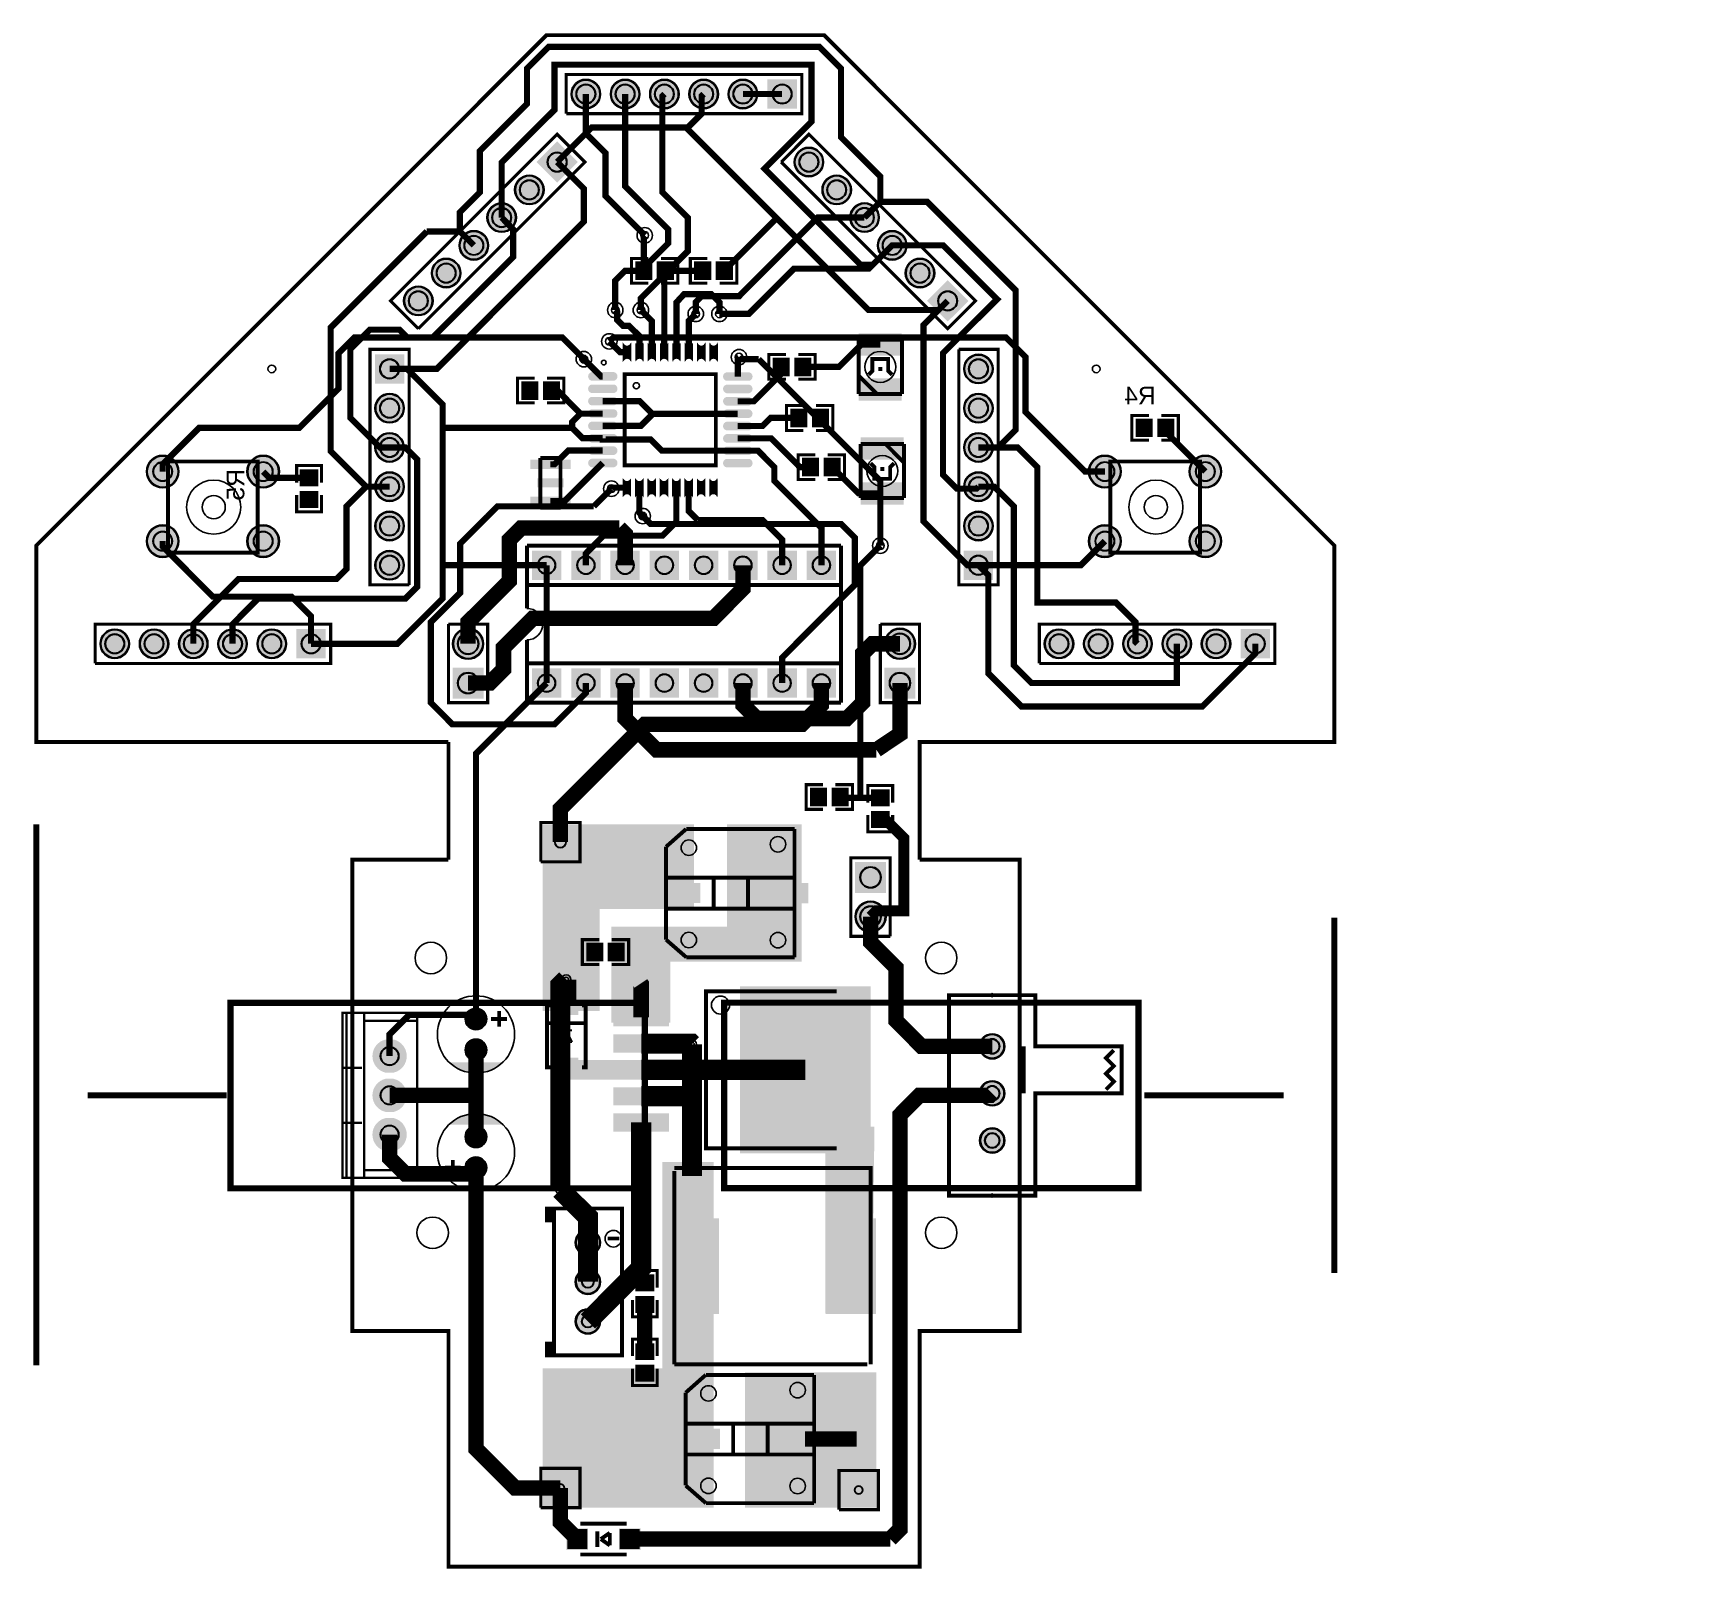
# Model space of a CAD drawing. Header units: millimetres. Extents: x 16 to 124, y -110 to -10.
import ezdxf

# ---------------------------------------------------------------- set-up
doc = ezdxf.new("R2010")
doc.units = ezdxf.units.MM
for name, color, linetype, true_color in [('BoardOutline', 7, 'Continuous', 0xff00ff), ('BottomLayer', 7, 'Continuous', 0x0000ff), ('BottomPasteMaskLayer', 7, 'Continuous', 0x800000), ('BottomSilkLayer', 7, 'Continuous', 0x66cc33), ('BottomSolderMaskLayer', 7, 'Continuous', 0xaa00ff), ('Document', 7, 'Continuous', 0xffffff), ('Hole', 7, 'Continuous', 0x222222), ('Multi-Layer', 7, 'Continuous', 0xc0c0c0), ('TopLayer', 7, 'Continuous', 0xff0000), ('TopPasteMaskLayer', 7, 'Continuous', 0x808080), ('TopSilkLayer', 7, 'Continuous', 0xffcc00), ('TopSolderMaskLayer', 7, 'Continuous', 0x800080)]:
    doc.layers.add(name, color=color, linetype=linetype, true_color=true_color)
doc.styles.get("Standard").update_dxf_attribs({"font": 'arial.ttf'})

msp = doc.modelspace()

# ---------------------------------------------------------------- texts
at = {"layer": 'BottomSilkLayer', "text_generation_flag": 2}
msp.add_text('R4', height=1.143, dxfattribs=at).set_placement((88.94, -34.04))
msp.add_text('R5', height=1.143, rotation=90, dxfattribs=at).set_placement((29.97, -38.23))

# ---------------------------------------------------------------- hatches: boundary and pattern name
at = {"layer": 'BottomLayer'}
for points in [[(88.7, -35.01), (87.7, -35.01), (87.7, -36.11), (88.7, -36.11)], [(90.1, -35.01), (89.1, -35.01), (89.1, -36.11), (90.1, -36.11)], [(33.61, -38.3), (33.61, -39.3), (34.71, -39.3), (34.71, -38.3)], [(33.61, -39.7), (33.61, -40.7), (34.71, -40.7), (34.71, -39.7)]]:
    msp.add_hatch(color=256, dxfattribs=at).paths.add_polyline_path(points)
at = {"layer": 'BottomPasteMaskLayer'}
for points in [[(88.7, -35.01), (87.7, -35.01), (87.7, -36.11), (88.7, -36.11)], [(90.1, -35.01), (89.1, -35.01), (89.1, -36.11), (90.1, -36.11)], [(33.61, -38.3), (33.61, -39.3), (34.71, -39.3), (34.71, -38.3)], [(33.61, -39.7), (33.61, -40.7), (34.71, -40.7), (34.71, -39.7)]]:
    msp.add_hatch(color=256, dxfattribs=at).paths.add_polyline_path(points)
at = {"layer": 'BottomSolderMaskLayer'}
for points in [[(51.12, -13.97, 1), (53.02, -13.97, 1)], [(53.66, -13.97, 1), (55.56, -13.97, 1)], [(56.2, -13.97, 1), (58.1, -13.97, 1)], [(58.74, -13.97, 1), (60.64, -13.97, 1)], [(61.28, -13.97, 1), (63.18, -13.97, 1)], [(65.72, -14.92), (63.82, -14.92), (63.82, -13.02), (65.72, -13.02)], [(51.55, -18.37), (50.21, -19.71), (48.87, -18.37), (50.21, -17.03)], [(65.55, -18.37, 1), (67.45, -18.37, 1)], [(47.46, -20.17, 1), (49.36, -20.17, 1)], [(67.35, -20.17, 1), (69.25, -20.17, 1)], [(45.67, -21.96, 1), (47.57, -21.96, 1)], [(69.14, -21.96, 1), (71.05, -21.96, 1)], [(43.87, -23.76, 1), (45.77, -23.76, 1)], [(70.94, -23.76, 1), (72.84, -23.76, 1)], [(42.08, -25.55, 1), (43.98, -25.55, 1)], [(72.74, -25.55, 1), (74.64, -25.55, 1)], [(40.28, -27.35, 1), (42.18, -27.35, 1)], [(75.48, -28.69), (74.14, -27.35), (75.48, -26.01), (76.83, -27.35)], [(40.32, -30.8), (40.32, -32.7), (38.42, -32.7), (38.42, -30.8)], [(76.52, -31.75, 1), (78.42, -31.75, 1)], [(38.42, -34.29, 1), (40.32, -34.29, 1)], [(76.52, -34.29, 1), (78.42, -34.29, 1)], [(88.75, -34.96), (87.65, -34.96), (87.65, -36.16), (88.75, -36.16)], [(90.15, -34.96), (89.05, -34.96), (89.05, -36.16), (90.15, -36.16)], [(38.42, -36.83, 1), (40.32, -36.83, 1)], [(76.52, -36.83, 1), (78.42, -36.83, 1)], [(23.64, -38.39, 1), (25.74, -38.39, 1)], [(30.14, -38.39, 1), (32.24, -38.39, 1)], [(84.6, -38.39, 1), (86.7, -38.39, 1)], [(91.1, -38.39, 1), (93.2, -38.39, 1)], [(33.56, -38.25), (33.56, -39.34), (34.77, -39.34), (34.77, -38.25)], [(38.42, -39.37, 1), (40.32, -39.37, 1)], [(76.52, -39.37, 1), (78.42, -39.37, 1)], [(33.56, -39.65), (33.56, -40.74), (34.77, -40.74), (34.77, -39.65)], [(23.64, -42.89, 1), (25.74, -42.89, 1)], [(30.14, -42.89, 1), (32.24, -42.89, 1)], [(38.42, -41.91, 1), (40.32, -41.91, 1)], [(76.52, -41.91, 1), (78.42, -41.91, 1)], [(84.6, -42.89, 1), (86.7, -42.89, 1)], [(91.1, -42.89, 1), (93.2, -42.89, 1)], [(38.42, -44.45, 1), (40.32, -44.45, 1)], [(48.58, -43.5), (50.48, -43.5), (50.48, -45.4), (48.58, -45.4)], [(51.12, -43.5), (53.02, -43.5), (53.02, -45.4), (51.12, -45.4)], [(53.66, -43.5), (55.56, -43.5), (55.56, -45.4), (53.66, -45.4)], [(56.2, -43.5), (58.1, -43.5), (58.1, -45.4), (56.2, -45.4)], [(58.74, -43.5), (60.64, -43.5), (60.64, -45.4), (58.74, -45.4)], [(61.28, -43.5), (63.18, -43.5), (63.18, -45.4), (61.28, -45.4)], [(63.82, -43.5), (65.72, -43.5), (65.72, -45.4), (63.82, -45.4)], [(66.36, -43.5), (68.26, -43.5), (68.26, -45.4), (66.36, -45.4)], [(76.52, -45.4), (76.52, -43.5), (78.42, -43.5), (78.42, -45.4)], [(20.64, -49.53, 1), (22.54, -49.53, 1)], [(23.18, -49.53, 1), (25.08, -49.53, 1)], [(25.72, -49.53, 1), (27.62, -49.53, 1)], [(28.26, -49.53, 1), (30.16, -49.53, 1)], [(30.8, -49.53, 1), (32.7, -49.53, 1)], [(35.24, -50.48), (33.34, -50.48), (33.34, -48.58), (35.24, -48.58)], [(43.45, -49.53, 1), (45.45, -49.53, 1)], [(71.39, -49.53, 1), (73.39, -49.53, 1)], [(81.73, -49.53, 1), (83.63, -49.53, 1)], [(84.27, -49.53, 1), (86.17, -49.53, 1)], [(86.81, -49.53, 1), (88.71, -49.53, 1)], [(89.35, -49.53, 1), (91.25, -49.53, 1)], [(91.89, -49.53, 1), (93.79, -49.53, 1)], [(96.33, -50.48), (94.43, -50.48), (94.43, -48.58), (96.33, -48.58)], [(43.45, -53.07), (43.45, -51.07), (45.45, -51.07), (45.45, -53.07)], [(48.58, -51.12), (50.48, -51.12), (50.48, -53.02), (48.58, -53.02)], [(51.12, -51.12), (53.02, -51.12), (53.02, -53.02), (51.12, -53.02)], [(53.66, -51.12), (55.56, -51.12), (55.56, -53.02), (53.66, -53.02)], [(56.2, -51.12), (58.1, -51.12), (58.1, -53.02), (56.2, -53.02)], [(58.74, -51.12), (60.64, -51.12), (60.64, -53.02), (58.74, -53.02)], [(61.28, -51.12), (63.18, -51.12), (63.18, -53.02), (61.28, -53.02)], [(63.82, -51.12), (65.72, -51.12), (65.72, -53.02), (63.82, -53.02)], [(66.36, -51.12), (68.26, -51.12), (68.26, -53.02), (66.36, -53.02)], [(71.39, -53.07), (71.39, -51.07), (73.39, -51.07), (73.39, -53.07)], [(51.47, -63.41), (49.37, -63.41), (49.37, -61.31), (51.47, -61.31)], [(71.49, -63.64), (71.49, -65.64), (69.48, -65.64), (69.48, -63.64)], [(69.48, -67.18, 1), (71.49, -67.18, 1)], [(78.26, -72.26, 1), (78.46, -72.26, 1)], [(44.26, -73.8, 1), (45.66, -73.8, 1)], [(44.26, -75.8, 1), (45.66, -75.8, 1)], [(77.55, -75.57, 1), (79.17, -75.57, 1)], [(39.1, -77.27, -0.785398), (39.1, -75.13), (39.64, -75.13, -0.785398), (39.64, -77.27)], [(39.1, -79.81, -0.785398), (39.1, -77.67), (39.64, -77.67, -0.785398), (39.64, -79.81)], [(77.55, -78.61, 1), (79.17, -78.61, 1)], [(39.1, -82.35, -0.785398), (39.1, -80.21), (39.64, -80.21, -0.785398), (39.64, -82.35)], [(44.26, -81.42, 1), (45.66, -81.42, 1)], [(77.55, -81.66, 1), (79.17, -81.66, 1)], [(44.26, -83.42, 1), (45.66, -83.42, 1)], [(78.26, -85.22, 1), (78.46, -85.22, 1)], [(51.38, -88.26, 1), (53.01, -88.26, 1)], [(51.38, -90.8, 1), (53.01, -90.8, 1)], [(51.38, -93.36, 1), (53.01, -93.36, 1)], [(51.47, -105.19), (49.37, -105.19), (49.37, -103.09), (51.47, -103.09)], [(70.77, -105.32), (68.67, -105.32), (68.67, -103.22), (70.77, -103.22)]]:
    msp.add_hatch(color=256, dxfattribs=at).paths.add_polyline_path(points)
at = {"layer": 'Multi-Layer'}
for points in [[(51.17, -13.97, 1), (52.97, -13.97, 1)], [(53.71, -13.97, 1), (55.51, -13.97, 1)], [(56.25, -13.97, 1), (58.05, -13.97, 1)], [(58.79, -13.97, 1), (60.59, -13.97, 1)], [(61.33, -13.97, 1), (63.13, -13.97, 1)], [(65.67, -14.87), (63.87, -14.87), (63.87, -13.07), (65.67, -13.07)], [(51.48, -18.37), (50.21, -19.64), (48.94, -18.37), (50.21, -17.1)], [(65.6, -18.37, 1), (67.4, -18.37, 1)], [(47.51, -20.17, 1), (49.31, -20.17, 1)], [(67.4, -20.17, 1), (69.2, -20.17, 1)], [(45.72, -21.96, 1), (47.52, -21.96, 1)], [(69.2, -21.96, 1), (71, -21.96, 1)], [(43.92, -23.76, 1), (45.72, -23.76, 1)], [(70.99, -23.76, 1), (72.79, -23.76, 1)], [(42.13, -25.55, 1), (43.93, -25.55, 1)], [(72.79, -25.55, 1), (74.59, -25.55, 1)], [(40.33, -27.35, 1), (42.13, -27.35, 1)], [(75.48, -28.62), (74.21, -27.35), (75.48, -26.08), (76.76, -27.35)], [(40.27, -30.85), (40.27, -32.65), (38.47, -32.65), (38.47, -30.85)], [(76.57, -31.75, 1), (78.37, -31.75, 1)], [(38.47, -34.29, 1), (40.27, -34.29, 1)], [(76.57, -34.29, 1), (78.37, -34.29, 1)], [(38.47, -36.83, 1), (40.27, -36.83, 1)], [(76.57, -36.83, 1), (78.37, -36.83, 1)], [(23.69, -38.39, 1), (25.69, -38.39, 1)], [(30.19, -38.39, 1), (32.19, -38.39, 1)], [(84.65, -38.39, 1), (86.65, -38.39, 1)], [(91.15, -38.39, 1), (93.15, -38.39, 1)], [(38.47, -39.37, 1), (40.27, -39.37, 1)], [(76.57, -39.37, 1), (78.37, -39.37, 1)], [(38.47, -41.91, 1), (40.27, -41.91, 1)], [(76.57, -41.91, 1), (78.37, -41.91, 1)], [(23.69, -42.89, 1), (25.69, -42.89, 1)], [(30.19, -42.89, 1), (32.19, -42.89, 1)], [(84.65, -42.89, 1), (86.65, -42.89, 1)], [(91.15, -42.89, 1), (93.15, -42.89, 1)], [(38.47, -44.45, 1), (40.27, -44.45, 1)], [(48.63, -43.55), (50.43, -43.55), (50.43, -45.35), (48.63, -45.35)], [(51.17, -43.55), (52.97, -43.55), (52.97, -45.35), (51.17, -45.35)], [(53.71, -43.55), (55.51, -43.55), (55.51, -45.35), (53.71, -45.35)], [(56.25, -43.55), (58.05, -43.55), (58.05, -45.35), (56.25, -45.35)], [(58.79, -43.55), (60.59, -43.55), (60.59, -45.35), (58.79, -45.35)], [(61.33, -43.55), (63.13, -43.55), (63.13, -45.35), (61.33, -45.35)], [(63.87, -43.55), (65.67, -43.55), (65.67, -45.35), (63.87, -45.35)], [(66.41, -43.55), (68.21, -43.55), (68.21, -45.35), (66.41, -45.35)], [(76.57, -45.35), (76.57, -43.55), (78.37, -43.55), (78.37, -45.35)], [(20.69, -49.53, 1), (22.49, -49.53, 1)], [(23.23, -49.53, 1), (25.03, -49.53, 1)], [(25.77, -49.53, 1), (27.57, -49.53, 1)], [(28.31, -49.53, 1), (30.11, -49.53, 1)], [(30.85, -49.53, 1), (32.65, -49.53, 1)], [(35.19, -50.43), (33.39, -50.43), (33.39, -48.63), (35.19, -48.63)], [(43.5, -49.53, 1), (45.4, -49.53, 1)], [(71.44, -49.53, 1), (73.34, -49.53, 1)], [(81.78, -49.53, 1), (83.58, -49.53, 1)], [(84.32, -49.53, 1), (86.12, -49.53, 1)], [(86.86, -49.53, 1), (88.66, -49.53, 1)], [(89.4, -49.53, 1), (91.2, -49.53, 1)], [(91.94, -49.53, 1), (93.74, -49.53, 1)], [(96.28, -50.43), (94.48, -50.43), (94.48, -48.63), (96.28, -48.63)], [(43.5, -53.02), (43.5, -51.12), (45.4, -51.12), (45.4, -53.02)], [(48.63, -51.17), (50.43, -51.17), (50.43, -52.97), (48.63, -52.97)], [(51.17, -51.17), (52.97, -51.17), (52.97, -52.97), (51.17, -52.97)], [(53.71, -51.17), (55.51, -51.17), (55.51, -52.97), (53.71, -52.97)], [(56.25, -51.17), (58.05, -51.17), (58.05, -52.97), (56.25, -52.97)], [(58.79, -51.17), (60.59, -51.17), (60.59, -52.97), (58.79, -52.97)], [(61.33, -51.17), (63.13, -51.17), (63.13, -52.97), (61.33, -52.97)], [(63.87, -51.17), (65.67, -51.17), (65.67, -52.97), (63.87, -52.97)], [(66.41, -51.17), (68.21, -51.17), (68.21, -52.97), (66.41, -52.97)], [(71.44, -53.02), (71.44, -51.12), (73.34, -51.12), (73.34, -53.02)], [(51.42, -63.36), (49.42, -63.36), (49.42, -61.36), (51.42, -61.36)], [(71.43, -63.69), (71.43, -65.59), (69.54, -65.59), (69.54, -63.69)], [(69.54, -67.18, 1), (71.43, -67.18, 1)], [(78.31, -72.26, 1), (78.41, -72.26, 1)], [(44.31, -73.8, 1), (45.61, -73.8, 1)], [(77.6, -75.57, 1), (79.12, -75.57, 1)], [(39.12, -77.22, -0.785398), (39.12, -75.18), (39.62, -75.18, -0.785398), (39.62, -77.22)], [(44.31, -75.8, 1), (45.61, -75.8, 1)], [(39.12, -79.76, -0.785398), (39.12, -77.72), (39.62, -77.72, -0.785398), (39.62, -79.76)], [(77.6, -78.61, 1), (79.12, -78.61, 1)], [(39.12, -82.3, -0.785398), (39.12, -80.26), (39.62, -80.26, -0.785398), (39.62, -82.3)], [(44.31, -81.42, 1), (45.61, -81.42, 1)], [(77.6, -81.66, 1), (79.12, -81.66, 1)], [(44.31, -83.42, 1), (45.61, -83.42, 1)], [(78.31, -85.22, 1), (78.41, -85.22, 1)], [(51.44, -88.26, 1), (52.96, -88.26, 1)], [(51.44, -90.8, 1), (52.96, -90.8, 1)], [(51.44, -93.36, 1), (52.96, -93.36, 1)], [(51.42, -105.14), (49.42, -105.14), (49.42, -103.14), (51.42, -103.14)], [(70.72, -105.27), (68.72, -105.27), (68.72, -103.27), (70.72, -103.27)]]:
    msp.add_hatch(color=256, dxfattribs=at).paths.add_polyline_path(points)
at = {"layer": 'TopLayer'}
for points in [[(56.32, -25.95), (55.32, -25.95), (55.32, -24.85), (56.32, -24.85)], [(57.72, -25.95), (56.72, -25.95), (56.72, -24.85), (57.72, -24.85)], [(60.13, -25.95), (59.13, -25.95), (59.13, -24.85), (60.13, -24.85)], [(61.53, -25.95), (60.53, -25.95), (60.53, -24.85), (61.53, -24.85)], [(72.42, -29.47), (72.42, -30.87), (69.82, -30.87), (69.82, -29.47)], [(54.96, -30.07, -0.785398), (54.51, -30.07), (54.51, -31.27, -0.785398), (54.96, -31.27)], [(55.76, -30.07, -0.785398), (55.31, -30.07), (55.31, -31.27, -0.785398), (55.76, -31.27)], [(56.56, -30.07, -0.785398), (56.11, -30.07), (56.11, -31.27, -0.785398), (56.56, -31.27)], [(57.36, -30.07, -0.785398), (56.91, -30.07), (56.91, -31.27, -0.785398), (57.36, -31.27)], [(58.16, -30.07, -0.785398), (57.71, -30.07), (57.71, -31.27, -0.785398), (58.16, -31.27)], [(58.96, -30.07, -0.785398), (58.51, -30.07), (58.51, -31.27, -0.785398), (58.96, -31.27)], [(59.76, -30.07, -0.785398), (59.31, -30.07), (59.31, -31.27, -0.785398), (59.76, -31.27)], [(60.56, -30.07, -0.785398), (60.11, -30.07), (60.11, -31.27, -0.785398), (60.56, -31.27)], [(65.21, -32.17), (64.21, -32.17), (64.21, -31.07), (65.21, -31.07)], [(66.61, -32.17), (65.61, -32.17), (65.61, -31.07), (66.61, -31.07)], [(52.56, -32.46, -0.785398), (52.56, -32.01), (53.76, -32.01, -0.785398), (53.76, -32.46)], [(61.3, -32.47, -0.785398), (61.3, -32.02), (62.5, -32.02, -0.785398), (62.5, -32.47)], [(48.95, -33.7), (47.95, -33.7), (47.95, -32.6), (48.95, -32.6)], [(50.35, -33.7), (49.35, -33.7), (49.35, -32.6), (50.35, -32.6)], [(52.56, -33.26, -0.785398), (52.56, -32.81), (53.76, -32.81, -0.785398), (53.76, -33.26)], [(61.3, -33.27, -0.785398), (61.3, -32.82), (62.5, -32.82, -0.785398), (62.5, -33.27)], [(72.42, -32.37), (72.42, -33.77), (69.82, -33.77), (69.82, -32.37)], [(52.56, -34.06, -0.785398), (52.56, -33.61), (53.76, -33.61, -0.785398), (53.76, -34.06)], [(61.3, -34.07, -0.785398), (61.3, -33.62), (62.5, -33.62, -0.785398), (62.5, -34.07)], [(52.56, -34.86, -0.785398), (52.56, -34.41), (53.76, -34.41, -0.785398), (53.76, -34.86)], [(52.56, -35.66, -0.785398), (52.56, -35.21), (53.76, -35.21, -0.785398), (53.76, -35.66)], [(61.3, -34.87, -0.785398), (61.3, -34.42), (62.5, -34.42, -0.785398), (62.5, -34.87)], [(61.3, -35.67, -0.785398), (61.3, -35.22), (62.5, -35.22, -0.785398), (62.5, -35.67)], [(66.35, -35.47), (65.35, -35.47), (65.35, -34.37), (66.35, -34.37)], [(67.75, -35.47), (66.75, -35.47), (66.75, -34.37), (67.75, -34.37)], [(52.56, -36.46, -0.785398), (52.56, -36.01), (53.76, -36.01, -0.785398), (53.76, -36.46)], [(61.3, -36.47, -0.785398), (61.3, -36.02), (62.5, -36.02, -0.785398), (62.5, -36.47)], [(69.95, -37.6), (69.95, -36.2), (72.55, -36.2), (72.55, -37.6)], [(52.56, -37.26, -0.785398), (52.56, -36.81), (53.76, -36.81, -0.785398), (53.76, -37.26)], [(61.3, -37.27, -0.785398), (61.3, -36.82), (62.5, -36.82, -0.785398), (62.5, -37.27)], [(67.11, -38.65), (66.11, -38.65), (66.11, -37.55), (67.11, -37.55)], [(68.51, -38.65), (67.51, -38.65), (67.51, -37.55), (68.51, -37.55)], [(48.53, -37.67), (51.03, -37.67), (51.03, -38.17), (48.53, -38.17)], [(52.56, -38.06, -0.785398), (52.56, -37.61), (53.76, -37.61, -0.785398), (53.76, -38.06)], [(61.3, -38.07, -0.785398), (61.3, -37.62), (62.5, -37.62, -0.785398), (62.5, -38.07)], [(48.98, -38.87), (50.58, -38.87), (50.58, -39.37), (48.98, -39.37)], [(54.95, -38.83, -0.785398), (54.5, -38.83), (54.5, -40.03, -0.785398), (54.95, -40.03)], [(55.75, -38.83, -0.785398), (55.3, -38.83), (55.3, -40.03, -0.785398), (55.75, -40.03)], [(56.55, -38.83, -0.785398), (56.1, -38.83), (56.1, -40.03, -0.785398), (56.55, -40.03)], [(57.35, -38.83, -0.785398), (56.9, -38.83), (56.9, -40.03, -0.785398), (57.35, -40.03)], [(58.15, -38.83, -0.785398), (57.7, -38.83), (57.7, -40.03, -0.785398), (58.15, -40.03)], [(58.95, -38.83, -0.785398), (58.5, -38.83), (58.5, -40.03, -0.785398), (58.95, -40.03)], [(59.75, -38.83, -0.785398), (59.3, -38.83), (59.3, -40.03, -0.785398), (59.75, -40.03)], [(60.55, -38.83, -0.785398), (60.1, -38.83), (60.1, -40.03, -0.785398), (60.55, -40.03)], [(69.95, -40.5), (69.95, -39.1), (72.55, -39.1), (72.55, -40.5)], [(48.53, -40.06), (51.03, -40.06), (51.03, -40.56), (48.53, -40.56)], [(66.62, -58.89), (67.62, -58.89), (67.62, -59.99), (66.62, -59.99)], [(68.02, -58.89), (69.02, -58.89), (69.02, -59.99), (68.02, -59.99)], [(70.57, -60), (70.57, -59), (71.67, -59), (71.67, -60)], [(70.57, -61.4), (70.57, -60.4), (71.67, -60.4), (71.67, -61.4)], [(52.96, -73.28), (49.28, -73.28), (49.28, -61.21), (59.06, -61.21), (59.06, -66.68), (52.96, -66.68), (52.96, -73.28)], [(66.04, -61.21), (66.04, -70.1), (61.21, -70.1), (61.21, -61.21)], [(59.42, -66.25), (56.52, -66.25), (56.52, -65.05), (59.42, -65.05)], [(66.42, -66.26), (63.52, -66.26), (63.52, -65.06), (66.42, -65.06)], [(57.53, -74.04), (53.72, -74.04), (53.72, -67.82), (61.6, -67.82), (61.6, -70.1), (57.53, -70.1)], [(53.14, -70.02), (52.14, -70.02), (52.14, -68.92), (53.14, -68.92)], [(54.54, -70.02), (53.54, -70.02), (53.54, -68.92), (54.54, -68.92)], [(70.46, -71.76), (70.46, -82.42), (62.08, -82.42), (62.08, -71.76)], [(50.06, -73.51), (50.06, -72.24), (51.54, -72.24), (51.54, -73.51)], [(53.9, -73.15), (57.4, -73.15), (57.4, -74.22), (53.9, -74.22)], [(53.9, -74.85), (57.4, -74.85), (57.4, -75.92), (53.9, -75.92)], [(57.02, -76.45), (57.02, -77.72), (49.91, -77.72), (49.91, -77.09), (49.91, -76.45)], [(50.06, -77.62), (50.06, -76.35), (51.54, -76.35), (51.54, -77.62)], [(53.9, -76.55), (57.4, -76.55), (57.4, -77.62), (53.9, -77.62)], [(53.9, -78.26), (57.4, -78.26), (57.4, -79.33), (53.9, -79.33)], [(53.9, -79.96), (57.4, -79.96), (57.4, -81.03), (53.9, -81.03)], [(67.56, -92.84), (70.61, -92.84), (70.74, -80.77), (67.56, -80.77)], [(60.33, -83.06), (60.33, -105.41), (49.28, -105.41), (49.28, -96.39), (57.02, -96.39), (57.02, -83.06)], [(60.65, -86.79), (60.65, -92.79), (57.46, -92.79), (57.46, -86.79)], [(70.81, -86.79), (70.81, -92.79), (67.62, -92.79), (67.62, -86.79)], [(55.33, -91.37), (55.33, -90.37), (56.43, -90.37), (56.43, -91.37)], [(55.33, -92.77), (55.33, -91.77), (56.43, -91.77), (56.43, -92.77)], [(56.43, -94.81), (56.43, -95.81), (55.33, -95.81), (55.33, -94.81)], [(56.43, -96.21), (56.43, -97.21), (55.33, -97.21), (55.33, -96.21)], [(70.87, -96.65), (62.36, -96.65), (62.36, -105.41), (70.87, -105.41), (70.87, -105.28)], [(60.69, -101.56), (57.79, -101.56), (57.79, -100.36), (60.69, -100.36)], [(67.69, -101.57), (64.79, -101.57), (64.79, -100.37), (67.69, -100.37)], [(50.86, -106.79), (52.16, -106.79), (52.16, -108.09), (50.86, -108.09)], [(54.26, -106.79), (55.56, -106.79), (55.56, -108.09), (54.26, -108.09)]]:
    msp.add_hatch(color=256, dxfattribs=at).paths.add_polyline_path(points)
at = {"layer": 'TopPasteMaskLayer'}
for points in [[(56.32, -25.95), (55.32, -25.95), (55.32, -24.85), (56.32, -24.85)], [(57.72, -25.95), (56.72, -25.95), (56.72, -24.85), (57.72, -24.85)], [(60.13, -25.95), (59.13, -25.95), (59.13, -24.85), (60.13, -24.85)], [(61.53, -25.95), (60.53, -25.95), (60.53, -24.85), (61.53, -24.85)], [(72.42, -29.47), (72.42, -30.87), (69.82, -30.87), (69.82, -29.47)], [(54.96, -30.07, -0.785398), (54.51, -30.07), (54.51, -31.27, -0.785398), (54.96, -31.27)], [(55.76, -30.07, -0.785398), (55.31, -30.07), (55.31, -31.27, -0.785398), (55.76, -31.27)], [(56.56, -30.07, -0.785398), (56.11, -30.07), (56.11, -31.27, -0.785398), (56.56, -31.27)], [(57.36, -30.07, -0.785398), (56.91, -30.07), (56.91, -31.27, -0.785398), (57.36, -31.27)], [(58.16, -30.07, -0.785398), (57.71, -30.07), (57.71, -31.27, -0.785398), (58.16, -31.27)], [(58.96, -30.07, -0.785398), (58.51, -30.07), (58.51, -31.27, -0.785398), (58.96, -31.27)], [(59.76, -30.07, -0.785398), (59.31, -30.07), (59.31, -31.27, -0.785398), (59.76, -31.27)], [(60.56, -30.07, -0.785398), (60.11, -30.07), (60.11, -31.27, -0.785398), (60.56, -31.27)], [(65.21, -32.17), (64.21, -32.17), (64.21, -31.07), (65.21, -31.07)], [(66.61, -32.17), (65.61, -32.17), (65.61, -31.07), (66.61, -31.07)], [(52.56, -32.46, -0.785398), (52.56, -32.01), (53.76, -32.01, -0.785398), (53.76, -32.46)], [(61.3, -32.47, -0.785398), (61.3, -32.02), (62.5, -32.02, -0.785398), (62.5, -32.47)], [(48.95, -33.7), (47.95, -33.7), (47.95, -32.6), (48.95, -32.6)], [(50.35, -33.7), (49.35, -33.7), (49.35, -32.6), (50.35, -32.6)], [(52.56, -33.26, -0.785398), (52.56, -32.81), (53.76, -32.81, -0.785398), (53.76, -33.26)], [(61.3, -33.27, -0.785398), (61.3, -32.82), (62.5, -32.82, -0.785398), (62.5, -33.27)], [(72.42, -32.37), (72.42, -33.77), (69.82, -33.77), (69.82, -32.37)], [(52.56, -34.06, -0.785398), (52.56, -33.61), (53.76, -33.61, -0.785398), (53.76, -34.06)], [(61.3, -34.07, -0.785398), (61.3, -33.62), (62.5, -33.62, -0.785398), (62.5, -34.07)], [(52.56, -34.86, -0.785398), (52.56, -34.41), (53.76, -34.41, -0.785398), (53.76, -34.86)], [(52.56, -35.66, -0.785398), (52.56, -35.21), (53.76, -35.21, -0.785398), (53.76, -35.66)], [(61.3, -34.87, -0.785398), (61.3, -34.42), (62.5, -34.42, -0.785398), (62.5, -34.87)], [(61.3, -35.67, -0.785398), (61.3, -35.22), (62.5, -35.22, -0.785398), (62.5, -35.67)], [(66.35, -35.47), (65.35, -35.47), (65.35, -34.37), (66.35, -34.37)], [(67.75, -35.47), (66.75, -35.47), (66.75, -34.37), (67.75, -34.37)], [(52.56, -36.46, -0.785398), (52.56, -36.01), (53.76, -36.01, -0.785398), (53.76, -36.46)], [(61.3, -36.47, -0.785398), (61.3, -36.02), (62.5, -36.02, -0.785398), (62.5, -36.47)], [(69.95, -37.6), (69.95, -36.2), (72.55, -36.2), (72.55, -37.6)], [(52.56, -37.26, -0.785398), (52.56, -36.81), (53.76, -36.81, -0.785398), (53.76, -37.26)], [(61.3, -37.27, -0.785398), (61.3, -36.82), (62.5, -36.82, -0.785398), (62.5, -37.27)], [(67.11, -38.65), (66.11, -38.65), (66.11, -37.55), (67.11, -37.55)], [(68.51, -38.65), (67.51, -38.65), (67.51, -37.55), (68.51, -37.55)], [(48.53, -37.67), (51.03, -37.67), (51.03, -38.17), (48.53, -38.17)], [(52.56, -38.06, -0.785398), (52.56, -37.61), (53.76, -37.61, -0.785398), (53.76, -38.06)], [(61.3, -38.07, -0.785398), (61.3, -37.62), (62.5, -37.62, -0.785398), (62.5, -38.07)], [(48.98, -38.87), (50.58, -38.87), (50.58, -39.37), (48.98, -39.37)], [(54.95, -38.83, -0.785398), (54.5, -38.83), (54.5, -40.03, -0.785398), (54.95, -40.03)], [(55.75, -38.83, -0.785398), (55.3, -38.83), (55.3, -40.03, -0.785398), (55.75, -40.03)], [(56.55, -38.83, -0.785398), (56.1, -38.83), (56.1, -40.03, -0.785398), (56.55, -40.03)], [(57.35, -38.83, -0.785398), (56.9, -38.83), (56.9, -40.03, -0.785398), (57.35, -40.03)], [(58.15, -38.83, -0.785398), (57.7, -38.83), (57.7, -40.03, -0.785398), (58.15, -40.03)], [(58.95, -38.83, -0.785398), (58.5, -38.83), (58.5, -40.03, -0.785398), (58.95, -40.03)], [(59.75, -38.83, -0.785398), (59.3, -38.83), (59.3, -40.03, -0.785398), (59.75, -40.03)], [(60.55, -38.83, -0.785398), (60.1, -38.83), (60.1, -40.03, -0.785398), (60.55, -40.03)], [(69.95, -40.5), (69.95, -39.1), (72.55, -39.1), (72.55, -40.5)], [(48.53, -40.06), (51.03, -40.06), (51.03, -40.56), (48.53, -40.56)], [(66.62, -58.89), (67.62, -58.89), (67.62, -59.99), (66.62, -59.99)], [(68.02, -58.89), (69.02, -58.89), (69.02, -59.99), (68.02, -59.99)], [(70.57, -60), (70.57, -59), (71.67, -59), (71.67, -60)], [(70.57, -61.4), (70.57, -60.4), (71.67, -60.4), (71.67, -61.4)], [(59.42, -66.25), (56.52, -66.25), (56.52, -65.05), (59.42, -65.05)], [(66.42, -66.26), (63.52, -66.26), (63.52, -65.06), (66.42, -65.06)], [(53.14, -70.02), (52.14, -70.02), (52.14, -68.92), (53.14, -68.92)], [(54.54, -70.02), (53.54, -70.02), (53.54, -68.92), (54.54, -68.92)], [(70.46, -71.76), (70.46, -82.42), (62.08, -82.42), (62.08, -71.76)], [(50.06, -73.51), (50.06, -72.24), (51.54, -72.24), (51.54, -73.51)], [(53.9, -73.15), (57.4, -73.15), (57.4, -74.22), (53.9, -74.22)], [(53.9, -74.85), (57.4, -74.85), (57.4, -75.92), (53.9, -75.92)], [(50.06, -77.62), (50.06, -76.35), (51.54, -76.35), (51.54, -77.62)], [(53.9, -76.55), (57.4, -76.55), (57.4, -77.62), (53.9, -77.62)], [(53.9, -78.26), (57.4, -78.26), (57.4, -79.33), (53.9, -79.33)], [(53.9, -79.96), (57.4, -79.96), (57.4, -81.03), (53.9, -81.03)], [(60.65, -86.79), (60.65, -92.79), (57.46, -92.79), (57.46, -86.79)], [(70.81, -86.79), (70.81, -92.79), (67.62, -92.79), (67.62, -86.79)], [(55.33, -91.37), (55.33, -90.37), (56.43, -90.37), (56.43, -91.37)], [(55.33, -92.77), (55.33, -91.77), (56.43, -91.77), (56.43, -92.77)], [(56.43, -94.81), (56.43, -95.81), (55.33, -95.81), (55.33, -94.81)], [(56.43, -96.21), (56.43, -97.21), (55.33, -97.21), (55.33, -96.21)], [(60.69, -101.56), (57.79, -101.56), (57.79, -100.36), (60.69, -100.36)], [(67.69, -101.57), (64.79, -101.57), (64.79, -100.37), (67.69, -100.37)], [(50.86, -106.79), (52.16, -106.79), (52.16, -108.09), (50.86, -108.09)], [(54.26, -106.79), (55.56, -106.79), (55.56, -108.09), (54.26, -108.09)]]:
    msp.add_hatch(color=256, dxfattribs=at).paths.add_polyline_path(points)
at = {"layer": 'TopSilkLayer'}
for points in [[(46.61, -76.6), (46.56, -76.65), (46.51, -76.69), (46.46, -76.74), (46.41, -76.78), (46.36, -76.83), (46.3, -76.87), (46.24, -76.91), (46.19, -76.94), (46.13, -76.98), (46.07, -77.01), (46.01, -77.05), (45.95, -77.08), (45.89, -77.11), (45.82, -77.13), (45.76, -77.16), (45.7, -77.18), (45.63, -77.2), (45.57, -77.22), (45.5, -77.24), (45.43, -77.25), (45.37, -77.27), (45.3, -77.28), (45.23, -77.29), (45.16, -77.29), (45.09, -77.3), (45.03, -77.3), (44.96, -77.3), (44.89, -77.3), (44.82, -77.3), (44.75, -77.29), (44.69, -77.29), (44.62, -77.28), (44.55, -77.27), (44.48, -77.25), (44.42, -77.24), (44.35, -77.22), (44.28, -77.2), (44.22, -77.18), (44.16, -77.16), (44.09, -77.13), (44.03, -77.11), (43.97, -77.08), (43.91, -77.05), (43.85, -77.01), (43.79, -76.98), (43.73, -76.94), (43.67, -76.91), (43.62, -76.87), (43.56, -76.83), (43.51, -76.78), (43.46, -76.74), (43.4, -76.69), (43.35, -76.65), (43.31, -76.6)], [(43.31, -80.63), (43.35, -80.58), (43.4, -80.53), (43.46, -80.49), (43.51, -80.44), (43.56, -80.4), (43.62, -80.36), (43.67, -80.32), (43.73, -80.28), (43.79, -80.25), (43.85, -80.21), (43.91, -80.18), (43.97, -80.15), (44.03, -80.12), (44.09, -80.09), (44.16, -80.07), (44.22, -80.05), (44.28, -80.02), (44.35, -80.01), (44.42, -79.99), (44.48, -79.97), (44.55, -79.96), (44.62, -79.95), (44.69, -79.94), (44.75, -79.93), (44.82, -79.93), (44.89, -79.92), (44.96, -79.92), (45.03, -79.92), (45.09, -79.93), (45.16, -79.93), (45.23, -79.94), (45.3, -79.95), (45.37, -79.96), (45.43, -79.97), (45.5, -79.99), (45.57, -80.01), (45.63, -80.02), (45.7, -80.05), (45.76, -80.07), (45.82, -80.09), (45.89, -80.12), (45.95, -80.15), (46.01, -80.18), (46.07, -80.21), (46.13, -80.25), (46.19, -80.28), (46.24, -80.32), (46.3, -80.36), (46.36, -80.4), (46.41, -80.44), (46.46, -80.49), (46.51, -80.53), (46.56, -80.58), (46.61, -80.63)]]:
    msp.add_hatch(color=256, dxfattribs=at).paths.add_polyline_path(points)
at = {"layer": 'TopSolderMaskLayer'}
for points in [[(51.12, -13.97, 1), (53.02, -13.97, 1)], [(53.66, -13.97, 1), (55.56, -13.97, 1)], [(56.2, -13.97, 1), (58.1, -13.97, 1)], [(58.74, -13.97, 1), (60.64, -13.97, 1)], [(61.28, -13.97, 1), (63.18, -13.97, 1)], [(65.72, -14.92), (63.82, -14.92), (63.82, -13.02), (65.72, -13.02)], [(51.55, -18.37), (50.21, -19.71), (48.87, -18.37), (50.21, -17.03)], [(65.55, -18.37, 1), (67.45, -18.37, 1)], [(47.46, -20.17, 1), (49.36, -20.17, 1)], [(67.35, -20.17, 1), (69.25, -20.17, 1)], [(45.67, -21.96, 1), (47.57, -21.96, 1)], [(69.14, -21.96, 1), (71.05, -21.96, 1)], [(43.87, -23.76, 1), (45.77, -23.76, 1)], [(70.94, -23.76, 1), (72.84, -23.76, 1)], [(42.08, -25.55, 1), (43.98, -25.55, 1)], [(72.74, -25.55, 1), (74.64, -25.55, 1)], [(56.37, -26), (55.26, -26), (55.26, -24.8), (56.37, -24.8)], [(57.77, -26), (56.66, -26), (56.66, -24.8), (57.77, -24.8)], [(60.18, -26), (59.07, -26), (59.07, -24.8), (60.18, -24.8)], [(61.58, -26), (60.47, -26), (60.47, -24.8), (61.58, -24.8)], [(40.28, -27.35, 1), (42.18, -27.35, 1)], [(75.48, -28.69), (74.14, -27.35), (75.48, -26.01), (76.83, -27.35)], [(55.01, -30.03, -0.785398), (54.46, -30.03), (54.46, -31.31, -0.785398), (55.01, -31.31)], [(55.81, -30.03, -0.785398), (55.26, -30.03), (55.26, -31.31, -0.785398), (55.81, -31.31)], [(56.61, -30.03, -0.785398), (56.06, -30.03), (56.06, -31.31, -0.785398), (56.61, -31.31)], [(57.41, -30.03, -0.785398), (56.86, -30.03), (56.86, -31.31, -0.785398), (57.41, -31.31)], [(58.21, -30.03, -0.785398), (57.66, -30.03), (57.66, -31.31, -0.785398), (58.21, -31.31)], [(59.01, -30.03, -0.785398), (58.46, -30.03), (58.46, -31.31, -0.785398), (59.01, -31.31)], [(59.81, -30.03, -0.785398), (59.26, -30.03), (59.26, -31.31, -0.785398), (59.81, -31.31)], [(60.61, -30.03, -0.785398), (60.06, -30.03), (60.06, -31.31, -0.785398), (60.61, -31.31)], [(72.51, -29.45), (72.51, -30.9), (69.73, -30.9), (69.73, -29.45)], [(40.32, -30.8), (40.32, -32.7), (38.42, -32.7), (38.42, -30.8)], [(65.26, -32.22), (64.15, -32.22), (64.15, -31.02), (65.26, -31.02)], [(66.66, -32.22), (65.55, -32.22), (65.55, -31.02), (66.66, -31.02)], [(76.52, -31.75, 1), (78.42, -31.75, 1)], [(52.43, -32.51, -0.785398), (52.43, -31.96), (53.9, -31.96, -0.785398), (53.9, -32.51)], [(61.16, -32.52, -0.785398), (61.16, -31.97), (62.64, -31.97, -0.785398), (62.64, -32.52)], [(49, -33.75), (47.9, -33.75), (47.9, -32.55), (49, -32.55)], [(50.4, -33.75), (49.3, -33.75), (49.3, -32.55), (50.4, -32.55)], [(52.43, -33.31, -0.785398), (52.43, -32.76), (53.9, -32.76, -0.785398), (53.9, -33.31)], [(61.16, -33.32, -0.785398), (61.16, -32.77), (62.64, -32.77, -0.785398), (62.64, -33.32)], [(72.51, -32.35), (72.51, -33.8), (69.73, -33.8), (69.73, -32.35)], [(38.42, -34.29, 1), (40.32, -34.29, 1)], [(52.43, -34.11, -0.785398), (52.43, -33.56), (53.9, -33.56, -0.785398), (53.9, -34.11)], [(61.16, -34.12, -0.785398), (61.16, -33.57), (62.64, -33.57, -0.785398), (62.64, -34.12)], [(66.4, -35.53), (65.3, -35.53), (65.3, -34.32), (66.4, -34.32)], [(67.8, -35.53), (66.7, -35.53), (66.7, -34.32), (67.8, -34.32)], [(76.52, -34.29, 1), (78.42, -34.29, 1)], [(52.43, -34.91, -0.785398), (52.43, -34.36), (53.9, -34.36, -0.785398), (53.9, -34.91)], [(52.43, -35.71, -0.785398), (52.43, -35.16), (53.9, -35.16, -0.785398), (53.9, -35.71)], [(61.16, -34.92, -0.785398), (61.16, -34.37), (62.64, -34.37, -0.785398), (62.64, -34.92)], [(61.16, -35.72, -0.785398), (61.16, -35.17), (62.64, -35.17, -0.785398), (62.64, -35.72)], [(38.42, -36.83, 1), (40.32, -36.83, 1)], [(52.43, -36.51, -0.785398), (52.43, -35.96), (53.9, -35.96, -0.785398), (53.9, -36.51)], [(61.16, -36.52, -0.785398), (61.16, -35.97), (62.64, -35.97, -0.785398), (62.64, -36.52)], [(69.85, -37.63), (69.85, -36.18), (72.64, -36.18), (72.64, -37.63)], [(76.52, -36.83, 1), (78.42, -36.83, 1)], [(23.64, -38.39, 1), (25.74, -38.39, 1)], [(30.14, -38.39, 1), (32.24, -38.39, 1)], [(52.43, -37.31, -0.785398), (52.43, -36.76), (53.9, -36.76, -0.785398), (53.9, -37.31)], [(52.43, -38.11, -0.785398), (52.43, -37.56), (53.9, -37.56, -0.785398), (53.9, -38.11)], [(61.16, -37.32, -0.785398), (61.16, -36.77), (62.64, -36.77, -0.785398), (62.64, -37.32)], [(67.16, -38.7), (66.06, -38.7), (66.06, -37.5), (67.16, -37.5)], [(68.56, -38.7), (67.46, -38.7), (67.46, -37.5), (68.56, -37.5)], [(84.6, -38.39, 1), (86.7, -38.39, 1)], [(91.1, -38.39, 1), (93.2, -38.39, 1)], [(38.42, -39.37, 1), (40.32, -39.37, 1)], [(48.48, -37.62), (51.08, -37.62), (51.08, -38.22), (48.48, -38.22)], [(61.16, -38.12, -0.785398), (61.16, -37.57), (62.64, -37.57, -0.785398), (62.64, -38.12)], [(76.52, -39.37, 1), (78.42, -39.37, 1)], [(48.93, -38.82), (50.63, -38.82), (50.63, -39.42), (48.93, -39.42)], [(55, -38.8, -0.785398), (54.45, -38.8), (54.45, -40.07, -0.785398), (55, -40.07)], [(55.8, -38.8, -0.785398), (55.25, -38.8), (55.25, -40.07, -0.785398), (55.8, -40.07)], [(56.6, -38.8, -0.785398), (56.05, -38.8), (56.05, -40.07, -0.785398), (56.6, -40.07)], [(57.4, -38.8, -0.785398), (56.85, -38.8), (56.85, -40.07, -0.785398), (57.4, -40.07)], [(58.2, -38.8, -0.785398), (57.65, -38.8), (57.65, -40.07, -0.785398), (58.2, -40.07)], [(59, -38.8, -0.785398), (58.45, -38.8), (58.45, -40.07, -0.785398), (59, -40.07)], [(59.8, -38.8, -0.785398), (59.25, -38.8), (59.25, -40.07, -0.785398), (59.8, -40.07)], [(60.6, -38.8, -0.785398), (60.05, -38.8), (60.05, -40.07, -0.785398), (60.6, -40.07)], [(69.85, -40.53), (69.85, -39.08), (72.64, -39.08), (72.64, -40.53)], [(48.48, -40.01), (51.08, -40.01), (51.08, -40.62), (48.48, -40.62)], [(23.64, -42.89, 1), (25.74, -42.89, 1)], [(30.14, -42.89, 1), (32.24, -42.89, 1)], [(38.42, -41.91, 1), (40.32, -41.91, 1)], [(76.52, -41.91, 1), (78.42, -41.91, 1)], [(84.6, -42.89, 1), (86.7, -42.89, 1)], [(91.1, -42.89, 1), (93.2, -42.89, 1)], [(38.42, -44.45, 1), (40.32, -44.45, 1)], [(48.58, -43.5), (50.48, -43.5), (50.48, -45.4), (48.58, -45.4)], [(51.12, -43.5), (53.02, -43.5), (53.02, -45.4), (51.12, -45.4)], [(53.66, -43.5), (55.56, -43.5), (55.56, -45.4), (53.66, -45.4)], [(56.2, -43.5), (58.1, -43.5), (58.1, -45.4), (56.2, -45.4)], [(58.74, -43.5), (60.64, -43.5), (60.64, -45.4), (58.74, -45.4)], [(61.28, -43.5), (63.18, -43.5), (63.18, -45.4), (61.28, -45.4)], [(63.82, -43.5), (65.72, -43.5), (65.72, -45.4), (63.82, -45.4)], [(66.36, -43.5), (68.26, -43.5), (68.26, -45.4), (66.36, -45.4)], [(76.52, -45.4), (76.52, -43.5), (78.42, -43.5), (78.42, -45.4)], [(20.64, -49.53, 1), (22.54, -49.53, 1)], [(23.18, -49.53, 1), (25.08, -49.53, 1)], [(25.72, -49.53, 1), (27.62, -49.53, 1)], [(28.26, -49.53, 1), (30.16, -49.53, 1)], [(30.8, -49.53, 1), (32.7, -49.53, 1)], [(35.24, -50.48), (33.34, -50.48), (33.34, -48.58), (35.24, -48.58)], [(43.45, -49.53, 1), (45.45, -49.53, 1)], [(71.39, -49.53, 1), (73.39, -49.53, 1)], [(81.73, -49.53, 1), (83.63, -49.53, 1)], [(84.27, -49.53, 1), (86.17, -49.53, 1)], [(86.81, -49.53, 1), (88.71, -49.53, 1)], [(89.35, -49.53, 1), (91.25, -49.53, 1)], [(91.89, -49.53, 1), (93.79, -49.53, 1)], [(96.33, -50.48), (94.43, -50.48), (94.43, -48.58), (96.33, -48.58)], [(43.45, -53.07), (43.45, -51.07), (45.45, -51.07), (45.45, -53.07)], [(48.58, -51.12), (50.48, -51.12), (50.48, -53.02), (48.58, -53.02)], [(51.12, -51.12), (53.02, -51.12), (53.02, -53.02), (51.12, -53.02)], [(53.66, -51.12), (55.56, -51.12), (55.56, -53.02), (53.66, -53.02)], [(56.2, -51.12), (58.1, -51.12), (58.1, -53.02), (56.2, -53.02)], [(58.74, -51.12), (60.64, -51.12), (60.64, -53.02), (58.74, -53.02)], [(61.28, -51.12), (63.18, -51.12), (63.18, -53.02), (61.28, -53.02)], [(63.82, -51.12), (65.72, -51.12), (65.72, -53.02), (63.82, -53.02)], [(66.36, -51.12), (68.26, -51.12), (68.26, -53.02), (66.36, -53.02)], [(71.39, -53.07), (71.39, -51.07), (73.39, -51.07), (73.39, -53.07)], [(66.57, -58.84), (67.67, -58.84), (67.67, -60.04), (66.57, -60.04)], [(67.97, -58.84), (69.07, -58.84), (69.07, -60.04), (67.97, -60.04)], [(70.51, -60.04), (70.51, -58.95), (71.73, -58.95), (71.73, -60.04)], [(70.51, -61.44), (70.51, -60.35), (71.73, -60.35), (71.73, -61.44)], [(51.47, -63.41), (49.37, -63.41), (49.37, -61.31), (51.47, -61.31)], [(71.49, -63.64), (71.49, -65.64), (69.48, -65.64), (69.48, -63.64)], [(59.47, -66.3), (56.47, -66.3), (56.47, -65), (59.47, -65)], [(66.47, -66.31), (63.47, -66.31), (63.47, -65.01), (66.47, -65.01)], [(69.48, -67.18, 1), (71.49, -67.18, 1)], [(53.19, -70.07), (52.09, -70.07), (52.09, -68.87), (53.19, -68.87)], [(54.59, -70.07), (53.49, -70.07), (53.49, -68.87), (54.59, -68.87)], [(70.5, -71.69), (70.5, -82.48), (62.04, -82.48), (62.04, -71.69)], [(50.01, -73.55), (50.01, -72.19), (51.59, -72.19), (51.59, -73.55)], [(78.26, -72.26, 1), (78.46, -72.26, 1)], [(44.26, -73.8, 1), (45.66, -73.8, 1)], [(53.85, -73.1), (57.45, -73.1), (57.45, -74.27), (53.85, -74.27)], [(44.26, -75.8, 1), (45.66, -75.8, 1)], [(53.85, -74.8), (57.45, -74.8), (57.45, -75.97), (53.85, -75.97)], [(77.55, -75.57, 1), (79.17, -75.57, 1)], [(39.1, -77.27, -0.785398), (39.1, -75.13), (39.64, -75.13, -0.785398), (39.64, -77.27)], [(50.01, -77.67), (50.01, -76.31), (51.59, -76.31), (51.59, -77.67)], [(53.85, -76.5), (57.45, -76.5), (57.45, -77.67), (53.85, -77.67)], [(39.1, -79.81, -0.785398), (39.1, -77.67), (39.64, -77.67, -0.785398), (39.64, -79.81)], [(53.85, -78.21), (57.45, -78.21), (57.45, -79.38), (53.85, -79.38)], [(77.55, -78.61, 1), (79.17, -78.61, 1)], [(39.1, -82.35, -0.785398), (39.1, -80.21), (39.64, -80.21, -0.785398), (39.64, -82.35)], [(53.85, -79.91), (57.45, -79.91), (57.45, -81.08), (53.85, -81.08)], [(44.26, -81.42, 1), (45.66, -81.42, 1)], [(77.55, -81.66, 1), (79.17, -81.66, 1)], [(44.26, -83.42, 1), (45.66, -83.42, 1)], [(78.26, -85.22, 1), (78.46, -85.22, 1)], [(60.68, -86.69), (60.68, -92.88), (57.43, -92.88), (57.43, -86.69)], [(70.84, -86.69), (70.84, -92.88), (67.59, -92.88), (67.59, -86.69)], [(51.38, -88.26, 1), (53.01, -88.26, 1)], [(51.38, -90.8, 1), (53.01, -90.8, 1)], [(55.27, -91.41), (55.27, -90.32), (56.49, -90.32), (56.49, -91.41)], [(55.27, -92.81), (55.27, -91.72), (56.49, -91.72), (56.49, -92.81)], [(51.38, -93.36, 1), (53.01, -93.36, 1)], [(56.49, -94.77), (56.49, -95.86), (55.27, -95.86), (55.27, -94.77)], [(56.49, -96.17), (56.49, -97.26), (55.27, -97.26), (55.27, -96.17)], [(60.74, -101.61), (57.74, -101.61), (57.74, -100.31), (60.74, -100.31)], [(67.74, -101.62), (64.74, -101.62), (64.74, -100.32), (67.74, -100.32)], [(51.47, -105.19), (49.37, -105.19), (49.37, -103.09), (51.47, -103.09)], [(70.77, -105.32), (68.67, -105.32), (68.67, -103.22), (70.77, -103.22)], [(50.81, -106.74), (52.21, -106.74), (52.21, -108.14), (50.81, -108.14)], [(54.21, -106.74), (55.61, -106.74), (55.61, -108.14), (54.21, -108.14)]]:
    msp.add_hatch(color=256, dxfattribs=at).paths.add_polyline_path(points)

# ---------------------------------------------------------------- linework, layer by layer
at = {"layer": 'BoardOutline', "const_width": 0.254}
for points in [[(43.18, -55.88), (16.51, -55.88), (16.51, -43.18), (49.53, -10.16), (67.48, -10.16), (100.5, -43.18), (100.5, -53.34)], [(100.5, -53.34), (100.5, -55.88), (73.66, -55.88), (73.66, -63.5)], [(43.18, -63.5), (43.18, -55.88)], [(73.66, -63.5), (80.14, -63.5), (80.14, -93.98), (73.66, -93.98), (73.66, -109.22), (43.18, -109.22), (43.18, -93.98), (36.96, -93.98), (36.96, -63.5), (43.18, -63.5)]]:
    msp.add_lwpolyline(points, dxfattribs=at)
at = {"layer": 'BottomLayer'}
for points, const_width in [([(52.07, -13.97), (52.07, -16.51), (53.34, -17.78), (53.34, -20.57), (55.88, -23.11)], 0.4), ([(53.97, -27.94), (53.97, -26.03), (54.61, -25.4), (55.63, -25.4), (57.4, -23.62), (57.4, -22.73), (54.61, -19.94), (54.61, -13.97)], 0.4), ([(55.63, -27.94), (55.63, -27.18), (58.67, -24.13), (58.67, -21.97), (57.02, -20.32), (57.02, -14.1), (57.15, -13.97)], 0.4), ([(62.23, -13.97), (64.77, -13.97)], 0.4), ([(59.18, -28.19), (59.18, -27.43), (59.56, -27.05), (61.98, -27.05), (67.06, -21.96), (70.09, -21.96)], 0.4), ([(60.71, -28.19), (62.61, -28.19), (65.53, -25.27), (70.38, -25.27), (71.89, -23.76)], 0.4), ([(24.69, -38.39), (24.69, -37.92), (27.05, -35.56), (33.53, -35.56), (36.07, -33.02), (36.07, -30.73), (37.08, -29.72), (50.55, -29.72), (51.94, -31.12)], 0.4), ([(54.74, -29.72), (53.85, -29.72), (53.59, -29.97)], 0.4), ([(85.65, -38.39), (84.36, -38.39), (80.52, -34.54), (80.52, -30.99), (79.25, -29.72), (54.74, -29.72)], 0.4), ([(63.25, -31.12), (62.1, -31.12), (61.98, -30.99)], 0.4), ([(71.12, -43.18), (71.12, -38.99), (63.25, -31.12)], 0.4), ([(92.15, -38.39), (89.6, -35.84), (89.6, -35.56)], 0.4), ([(31.19, -38.39), (31.6, -38.8), (34.16, -38.8)], 0.4), ([(52.58, -40.64), (53.72, -39.5)], 0.4), ([(45.72, -41.27), (46.36, -40.64), (52.58, -40.64)], 0.4), ([(52.07, -52.07), (52.07, -52.71), (50.04, -54.74), (43.43, -54.74), (42.04, -53.34), (42.04, -48.13), (43.94, -46.23), (43.94, -43.05), (45.72, -41.27)], 0.4), ([(44.45, -49.53), (44.45, -48.13), (47.12, -45.47), (47.12, -42.8), (47.88, -42.04), (54.23, -42.04)], 1), ([(54.61, -44.45), (54.61, -42.42), (54.23, -42.04)], 1), ([(57.02, -41.78), (56.26, -41.78), (55.75, -41.27)], 0.4), ([(64.77, -52.07), (64.77, -50.42), (69.47, -45.72), (69.47, -42.67), (68.58, -41.78), (57.02, -41.78)], 0.4), ([(24.69, -42.89), (24.69, -43.23), (27.94, -46.48), (33.02, -46.48), (34.29, -47.75), (34.29, -49.53)], 0.4), ([(85.65, -42.89), (84.09, -44.45), (77.47, -44.45)], 0.4), ([(62.23, -44.45), (62.23, -45.97), (60.33, -47.88), (48.64, -47.88), (46.74, -49.78), (46.74, -51.18), (45.85, -52.07), (44.45, -52.07)], 1), ([(69.98, -50.8), (69.98, -50.16), (70.61, -49.53), (72.39, -49.53)], 1), ([(62.23, -52.07), (62.23, -53.47), (63.12, -54.36), (68.96, -54.36), (69.98, -53.34), (69.98, -50.8)], 1), ([(54.61, -52.07), (54.61, -54.36), (56.64, -56.39), (70.87, -56.39)], 1), ([(70.87, -56.39), (72.39, -55.37), (72.39, -52.07)], 1), ([(50.42, -84.84), (50.42, -71.63), (50.8, -71.25)], 1.3), ([(58.93, -78.87), (58.93, -75.44)], 1.3)]:
    msp.add_lwpolyline(points, dxfattribs=dict(at, const_width=const_width))
at = {"layer": 'BottomSilkLayer'}
for points, const_width in [([(88.5, -34.76), (87.4, -34.76), (87.4, -36.36), (88.5, -36.36)], 0.2), ([(89.3, -34.76), (90.4, -34.76), (90.4, -35.76), (90.4, -36.36), (89.3, -36.36)], 0.2), ([(33.36, -39.1), (33.36, -38), (34.36, -38), (34.96, -38), (34.96, -39.1)], 0.2), ([(33.36, -39.9), (33.36, -41), (34.96, -41), (34.96, -39.9)], 0.2), ([(16.51, -61.21), (16.51, -96.21)], 0.4)]:
    msp.add_lwpolyline(points, dxfattribs=dict(at, const_width=const_width))
at = {"layer": 'BottomSilkLayer', "const_width": 0.4}
for points in [[(55.88, -72.75), (29.08, -72.75), (29.08, -84.75), (55.88, -84.75), (55.88, -72.75)], [(87.82, -72.74), (61.02, -72.74), (61.02, -84.74), (87.82, -84.74), (87.82, -72.74)]]:
    msp.add_lwpolyline(points, close=True, dxfattribs=at)
at = {"layer": 'BottomSolderMaskLayer'}
for points in [[(39.37, -75.6), (39.37, -75.6)], [(39.37, -76.8), (39.37, -76.8)], [(39.37, -78.14), (39.37, -78.14)], [(39.37, -79.34), (39.37, -79.34)], [(39.37, -80.68), (39.37, -80.68)], [(39.37, -81.88), (39.37, -81.88)]]:
    msp.add_lwpolyline(points, close=True, dxfattribs=at)
for centre, radius in [((52.07, -13.97), 0.951), ((52.07, -13.97), 0.634), ((54.61, -13.97), 0.951), ((54.61, -13.97), 0.634), ((57.15, -13.97), 0.951), ((57.15, -13.97), 0.634), ((59.69, -13.97), 0.951), ((59.69, -13.97), 0.634), ((62.23, -13.97), 0.951), ((62.23, -13.97), 0.634), ((64.77, -13.97), 0.634), ((50.21, -18.37), 0.634), ((66.5, -18.37), 0.951), ((66.5, -18.37), 0.634), ((48.41, -20.17), 0.951), ((68.3, -20.17), 0.951), ((48.41, -20.17), 0.634), ((68.3, -20.17), 0.634), ((46.62, -21.96), 0.951), ((46.62, -21.96), 0.634), ((70.1, -21.96), 0.951), ((70.09, -21.96), 0.634), ((44.82, -23.76), 0.951), ((44.82, -23.76), 0.634), ((71.89, -23.76), 0.951), ((71.89, -23.76), 0.634), ((43.03, -25.55), 0.951), ((73.69, -25.55), 0.951), ((43.03, -25.55), 0.634), ((73.69, -25.55), 0.634), ((41.23, -27.35), 0.951), ((41.23, -27.35), 0.634), ((75.48, -27.35), 0.634), ((39.37, -31.75), 0.634), ((77.47, -31.75), 0.951), ((77.47, -31.75), 0.634), ((39.37, -34.29), 0.951), ((39.37, -34.29), 0.634), ((77.47, -34.29), 0.951), ((77.47, -34.29), 0.634), ((39.37, -36.83), 0.951), ((39.37, -36.83), 0.634), ((77.47, -36.83), 0.951), ((77.47, -36.83), 0.634), ((24.69, -38.39), 1.05), ((31.19, -38.39), 1.05), ((85.65, -38.39), 1.05), ((92.15, -38.39), 1.05), ((24.69, -38.39), 0.63), ((31.19, -38.39), 0.63), ((39.37, -39.37), 0.951), ((77.47, -39.37), 0.951), ((85.65, -38.39), 0.63), ((92.15, -38.39), 0.63), ((39.37, -39.37), 0.634), ((77.47, -39.37), 0.634), ((24.69, -42.89), 1.05), ((31.19, -42.89), 1.05), ((39.37, -41.91), 0.951), ((39.37, -41.91), 0.634), ((77.47, -41.91), 0.951), ((77.47, -41.91), 0.634), ((85.65, -42.89), 1.05), ((92.15, -42.89), 1.05), ((24.69, -42.89), 0.63), ((31.19, -42.89), 0.63), ((85.65, -42.89), 0.63), ((92.15, -42.89), 0.63), ((39.37, -44.45), 0.951), ((39.37, -44.45), 0.634), ((49.53, -44.45), 0.581), ((52.07, -44.45), 0.581), ((54.61, -44.45), 0.581), ((57.15, -44.45), 0.581), ((59.69, -44.45), 0.581), ((62.23, -44.45), 0.581), ((64.77, -44.45), 0.581), ((67.31, -44.45), 0.581), ((77.47, -44.45), 0.634), ((21.59, -49.53), 0.951), ((21.59, -49.53), 0.634), ((24.13, -49.53), 0.951), ((24.13, -49.53), 0.634), ((26.67, -49.53), 0.951), ((26.67, -49.53), 0.634), ((29.21, -49.53), 0.951), ((29.21, -49.53), 0.634), ((31.75, -49.53), 0.951), ((31.75, -49.53), 0.634), ((34.29, -49.53), 0.634), ((44.45, -49.53), 1), ((44.45, -49.53), 0.685), ((72.39, -49.53), 1), ((72.39, -49.53), 0.685), ((82.68, -49.53), 0.951), ((82.68, -49.53), 0.634), ((85.22, -49.53), 0.951), ((85.22, -49.53), 0.634), ((87.76, -49.53), 0.951), ((87.76, -49.53), 0.634), ((90.3, -49.53), 0.951), ((90.3, -49.53), 0.634), ((92.84, -49.53), 0.951), ((92.84, -49.53), 0.634), ((95.38, -49.53), 0.634), ((44.45, -52.07), 0.685), ((49.53, -52.07), 0.581), ((52.07, -52.07), 0.581), ((54.61, -52.07), 0.581), ((57.15, -52.07), 0.581), ((59.69, -52.07), 0.581), ((62.23, -52.07), 0.581), ((64.77, -52.07), 0.581), ((67.31, -52.07), 0.581), ((72.39, -52.07), 0.685), ((50.42, -62.36), 0.368), ((70.49, -64.64), 0.685), ((70.49, -67.18), 1), ((70.49, -67.18), 0.685), ((78.36, -72.26), 0.101), ((78.36, -72.26), 0.101), ((44.96, -73.8), 0.701), ((44.96, -73.8), 0.431), ((44.96, -75.8), 0.701), ((78.36, -75.57), 0.813), ((78.36, -75.57), 0.488), ((44.96, -75.8), 0.431), ((78.36, -78.61), 0.813), ((78.36, -78.61), 0.488), ((44.96, -81.42), 0.701), ((44.96, -81.42), 0.431), ((78.36, -81.66), 0.813), ((78.36, -81.66), 0.488), ((44.96, -83.42), 0.701), ((44.96, -83.42), 0.431), ((78.36, -85.22), 0.101), ((78.36, -85.22), 0.101), ((52.2, -88.26), 0.813), ((52.2, -88.25), 0.406), ((52.2, -90.8), 0.813), ((52.2, -90.79), 0.406), ((52.2, -93.36), 0.813), ((52.2, -93.36), 0.406), ((50.42, -104.14), 0.263), ((69.72, -104.27), 0.263)]:
    msp.add_circle(centre, radius, dxfattribs=at)
for centre, start, end in [((39.37, -76.2), 90, 270), ((39.37, -76.2), 270, 90), ((39.37, -78.74), 90, 270), ((39.37, -78.74), 270, 90), ((39.37, -81.28), 90, 270), ((39.37, -81.28), 270, 90)]:
    msp.add_arc(centre, 0.6, start, end, dxfattribs=at)
at = {"layer": 'Document', "const_width": 0.4}
for points in [[(28.83, -78.74), (19.83, -78.74)], [(97.21, -78.74), (88.21, -78.74)]]:
    msp.add_lwpolyline(points, dxfattribs=at)
at = {"layer": 'Hole'}
for centre, radius in [((55.88, -23.11), 0.25), ((53.97, -27.94), 0.25), ((55.63, -27.94), 0.25), ((59.18, -28.19), 0.25), ((60.71, -28.19), 0.25), ((53.59, -29.97), 0.25), ((51.94, -31.12), 0.25), ((61.98, -30.99), 0.25), ((53.72, -39.5), 0.25), ((55.75, -41.27), 0.25), ((71.12, -43.18), 0.25), ((50.8, -71.25), 0.152), ((58.93, -75.44), 0.152), ((58.93, -78.87), 0.152), ((50.42, -84.84), 0.152)]:
    msp.add_circle(centre, radius, dxfattribs=at)
at = {"layer": 'Multi-Layer'}
for points in [[(39.37, -75.63), (39.37, -75.63)], [(39.37, -76.77), (39.37, -76.77)], [(39.37, -78.17), (39.37, -78.17)], [(39.37, -79.31), (39.37, -79.31)], [(39.37, -80.71), (39.37, -80.71)], [(39.37, -81.85), (39.37, -81.85)]]:
    msp.add_lwpolyline(points, close=True, dxfattribs=at)
for centre, radius in [((52.07, -13.97), 0.9), ((52.07, -13.97), 0.6), ((54.61, -13.97), 0.9), ((54.61, -13.97), 0.6), ((57.15, -13.97), 0.9), ((57.15, -13.97), 0.6), ((59.69, -13.97), 0.9), ((59.69, -13.97), 0.6), ((62.23, -13.97), 0.9), ((62.23, -13.97), 0.6), ((64.77, -13.97), 0.6), ((50.21, -18.37), 0.6), ((66.5, -18.37), 0.9), ((66.5, -18.37), 0.6), ((48.41, -20.17), 0.9), ((68.3, -20.17), 0.9), ((48.41, -20.17), 0.6), ((68.3, -20.17), 0.6), ((46.62, -21.96), 0.9), ((46.62, -21.96), 0.6), ((70.1, -21.96), 0.9), ((70.09, -21.96), 0.6), ((44.82, -23.76), 0.9), ((44.82, -23.76), 0.6), ((55.88, -23.11), 0.5), ((71.89, -23.76), 0.9), ((71.89, -23.76), 0.6), ((43.03, -25.55), 0.9), ((73.69, -25.55), 0.9), ((43.03, -25.55), 0.6), ((73.69, -25.55), 0.6), ((41.23, -27.35), 0.9), ((41.23, -27.35), 0.6), ((75.48, -27.35), 0.6), ((53.97, -27.94), 0.5), ((55.63, -27.94), 0.5), ((59.18, -28.19), 0.5), ((60.71, -28.19), 0.5), ((53.59, -29.97), 0.5), ((51.94, -31.12), 0.5), ((61.98, -30.99), 0.5), ((77.47, -31.75), 0.9), ((31.75, -31.75), 0.25), ((39.37, -31.75), 0.6), ((77.47, -31.75), 0.6), ((85.09, -31.75), 0.25), ((39.37, -34.29), 0.9), ((39.37, -34.29), 0.6), ((77.47, -34.29), 0.9), ((77.47, -34.29), 0.6), ((39.37, -36.83), 0.9), ((39.37, -36.83), 0.6), ((77.47, -36.83), 0.9), ((77.47, -36.83), 0.6), ((24.69, -38.39), 1), ((31.19, -38.39), 1), ((85.65, -38.39), 1), ((92.15, -38.39), 1), ((24.69, -38.39), 0.6), ((31.19, -38.39), 0.6), ((39.37, -39.37), 0.9), ((77.47, -39.37), 0.9), ((85.65, -38.39), 0.6), ((92.15, -38.39), 0.6), ((39.37, -39.37), 0.6), ((53.72, -39.5), 0.5), ((77.47, -39.37), 0.6), ((55.75, -41.27), 0.5), ((39.37, -41.91), 0.9), ((39.37, -41.91), 0.6), ((77.47, -41.91), 0.9), ((77.47, -41.91), 0.6), ((24.69, -42.89), 1), ((24.69, -42.89), 0.6), ((31.19, -42.89), 1), ((31.19, -42.89), 0.6), ((71.12, -43.18), 0.5), ((85.65, -42.89), 1), ((85.65, -42.89), 0.6), ((92.15, -42.89), 1), ((92.15, -42.89), 0.6), ((39.37, -44.45), 0.9), ((39.37, -44.45), 0.6), ((49.53, -44.45), 0.55), ((52.07, -44.45), 0.55), ((54.61, -44.45), 0.55), ((57.15, -44.45), 0.55), ((59.69, -44.45), 0.55), ((62.23, -44.45), 0.55), ((64.77, -44.45), 0.55), ((67.31, -44.45), 0.55), ((77.47, -44.45), 0.6), ((21.59, -49.53), 0.9), ((21.59, -49.53), 0.6), ((24.13, -49.53), 0.9), ((24.13, -49.53), 0.6), ((26.67, -49.53), 0.9), ((26.67, -49.53), 0.6), ((29.21, -49.53), 0.9), ((29.21, -49.53), 0.6), ((31.75, -49.53), 0.9), ((31.75, -49.53), 0.6), ((34.29, -49.53), 0.6), ((44.45, -49.53), 0.95), ((44.45, -49.53), 0.65), ((72.39, -49.53), 0.95), ((72.39, -49.53), 0.65), ((82.68, -49.53), 0.9), ((82.68, -49.53), 0.6), ((85.22, -49.53), 0.9), ((85.22, -49.53), 0.6), ((87.76, -49.53), 0.9), ((87.76, -49.53), 0.6), ((90.3, -49.53), 0.9), ((90.3, -49.53), 0.6), ((92.84, -49.53), 0.9), ((92.84, -49.53), 0.6), ((95.38, -49.53), 0.6), ((44.45, -52.07), 0.65), ((72.39, -52.07), 0.65), ((49.53, -52.07), 0.55), ((52.07, -52.07), 0.55), ((54.61, -52.07), 0.55), ((57.15, -52.07), 0.55), ((59.69, -52.07), 0.55), ((62.23, -52.07), 0.55), ((64.77, -52.07), 0.55), ((67.31, -52.07), 0.55), ((50.42, -62.36), 0.35), ((70.49, -64.64), 0.65), ((70.49, -67.18), 0.95), ((70.49, -67.18), 0.65), ((42.04, -69.85), 1.02), ((75.06, -69.85), 1.02), ((50.8, -71.25), 0.305), ((78.36, -72.26), 0.05), ((78.36, -72.26), 0.05), ((44.96, -73.8), 0.65), ((44.96, -73.8), 0.4), ((78.36, -75.57), 0.762), ((78.36, -75.57), 0.457), ((44.96, -75.8), 0.65), ((44.96, -75.8), 0.4), ((58.93, -75.44), 0.305), ((78.36, -78.61), 0.762), ((78.36, -78.61), 0.457), ((58.93, -78.87), 0.305), ((44.96, -81.42), 0.65), ((44.96, -81.42), 0.4), ((78.36, -81.66), 0.762), ((78.36, -81.66), 0.457), ((44.96, -83.42), 0.65), ((44.96, -83.42), 0.4), ((50.42, -84.84), 0.305), ((78.36, -85.22), 0.05), ((78.36, -85.22), 0.05), ((42.16, -87.63), 1.02), ((75.06, -87.63), 1.02), ((52.2, -88.26), 0.762), ((52.2, -88.25), 0.381), ((52.2, -90.8), 0.762), ((52.2, -90.79), 0.381), ((52.2, -93.36), 0.762), ((52.2, -93.36), 0.381), ((50.42, -104.14), 0.25), ((69.72, -104.27), 0.25)]:
    msp.add_circle(centre, radius, dxfattribs=at)
for centre, start, end in [((39.37, -76.2), 90, 270), ((39.37, -76.2), 270, 90), ((39.37, -78.74), 90, 270), ((39.37, -78.74), 270, 90), ((39.37, -81.28), 90, 270), ((39.37, -81.28), 270, 90)]:
    msp.add_arc(centre, 0.572, start, end, dxfattribs=at)
at = {"layer": 'TopLayer'}
for points, const_width in [([(43.92, -22.86), (43.92, -21.61), (45.21, -20.32), (45.21, -17.65), (48.26, -14.61), (48.26, -12.32), (49.66, -10.92), (67.18, -10.92), (68.58, -12.32), (68.58, -16.76), (71.12, -19.3), (71.12, -20.94), (70.09, -21.96)], 0.4), ([(46.62, -21.96), (46.62, -18.4), (50.04, -14.99), (50.04, -12.07), (66.67, -12.07), (66.67, -15.75), (63.63, -18.8), (69.85, -25.02), (70.63, -25.02), (71.89, -23.76), (75.19, -23.76), (78.68, -27.24), (75.18, -30.73), (75.18, -38.61), (76.07, -39.5), (77.34, -39.5), (77.47, -39.37)], 0.4), ([(50.21, -18.37), (52.45, -16.13), (58.67, -16.13), (59.56, -15.24), (59.56, -14.1), (59.69, -13.97)], 0.4), ([(58.67, -16.13), (58.67, -16.26), (70.36, -27.94), (74.89, -27.94), (75.48, -27.35)], 0.4), ([(34.29, -49.53), (39.88, -49.53), (42.8, -46.61), (42.8, -34.04), (40.51, -31.75), (42.42, -31.75), (51.94, -22.23), (51.94, -20.1), (50.21, -18.37)], 0.4), ([(71.12, -20.94), (74.15, -20.94), (79.88, -26.67), (79.88, -35.69), (78.74, -36.83), (77.47, -36.83)], 0.4), ([(39.37, -36.83), (38.74, -36.83), (36.83, -34.92), (36.83, -30.48), (38.1, -29.21), (40.01, -29.21), (40.51, -29.72), (42.16, -29.72), (47.37, -24.51), (47.37, -22.72), (46.62, -21.96)], 0.4), ([(61.03, -25.4), (61.03, -25.39), (64.41, -22)], 0.4), ([(37.85, -39.37), (35.56, -37.08), (35.56, -29.08), (41.78, -22.86), (41.78, -22.86)], 0.4), ([(41.78, -22.86), (43.92, -22.86), (44.82, -23.76)], 0.4), ([(55.88, -23.11), (55.82, -23.18), (55.82, -25.4)], 0.4), ([(57.14, -30.67), (57.15, -25.47), (57.22, -25.4)], 0.4), ([(57.21, -25.4), (59.63, -25.4)], 0.4), ([(60.71, -28.19), (60.71, -27.43), (60.2, -26.92), (58.42, -26.92), (57.93, -27.45), (57.93, -30.67)], 0.4), ([(55.54, -30.67), (55.54, -29.63), (54.86, -28.96), (54.48, -28.96), (54.1, -28.58), (54.1, -28.07), (53.97, -27.94)], 0.4), ([(56.34, -30.67), (56.34, -28.65), (55.63, -27.94)], 0.4), ([(75.48, -27.35), (73.91, -28.92), (73.91, -41.61), (76.75, -44.45), (77.47, -44.45)], 0.4), ([(58.73, -30.67), (58.73, -28.64), (59.18, -28.19)], 0.4), ([(53.59, -29.97), (54.29, -30.67), (54.74, -30.67)], 0.4), ([(66.11, -31.62), (68.45, -31.62), (69.9, -30.17), (71.12, -30.17)], 0.4), ([(53.16, -32.24), (53.06, -32.24), (51.94, -31.12)], 0.4), ([(61.98, -30.99), (61.9, -31.06), (61.9, -32.25)], 0.4), ([(40.51, -31.75), (39.37, -31.75)], 0.4), ([(61.9, -33.85), (62.93, -33.85), (63.63, -33.15), (64.71, -32.07), (64.71, -31.62)], 0.4), ([(51.72, -34.64), (50.24, -33.15), (49.85, -33.15)], 0.4), ([(53.16, -33.84), (55.55, -33.84), (56.39, -34.67), (55.63, -35.43), (53.16, -35.43)], 0.4), ([(51.18, -35.56), (42.8, -35.56)], 0.4), ([(51.72, -34.64), (51.18, -35.18), (51.18, -35.56), (51.85, -36.23), (53.16, -36.23)], 0.4), ([(51.72, -34.64), (53.16, -34.64)], 0.4), ([(56.39, -34.67), (56.41, -34.65), (61.9, -34.65)], 0.4), ([(61.9, -35.44), (63.5, -35.44), (64.02, -34.92), (65.85, -34.92)], 0.4), ([(61.9, -37.04), (56.98, -37.04), (56.26, -36.32), (53.16, -36.32), (53.16, -36.23)], 0.4), ([(61.9, -36.24), (64.06, -36.24), (65.91, -38.1), (66.61, -38.1)], 0.4), ([(39.37, -36.83), (40.39, -36.83), (41.15, -37.59), (41.15, -45.85), (40.39, -46.61), (30.86, -46.61), (29.21, -48.26), (29.21, -49.53)], 0.4), ([(53.16, -37.03), (50.93, -37.03), (50.04, -37.92), (49.78, -37.92)], 0.4), ([(67.31, -44.45), (67.31, -42.04), (64.26, -38.99), (64.26, -38.1), (63.21, -37.04), (61.9, -37.04)], 0.4), ([(77.47, -36.83), (80.01, -36.83), (81.28, -38.1), (81.28, -46.86), (86.36, -46.86), (87.63, -48.13), (87.63, -49.4), (87.76, -49.53)], 0.4), ([(53.16, -37.83), (50.68, -40.31), (49.78, -40.31)], 0.4), ([(68.01, -38.1), (69.71, -39.8), (71.25, -39.8)], 0.4), ([(26.67, -49.53), (26.67, -48.26), (29.59, -45.34), (35.94, -45.34), (36.58, -44.7), (36.58, -40.64), (37.85, -39.37), (39.37, -39.37)], 0.4), ([(52.07, -44.45), (52.07, -43.69), (53.21, -42.54), (57.02, -42.54), (57.92, -41.64), (57.92, -39.43)], 0.4), ([(54.73, -39.43), (53.78, -39.43), (53.72, -39.5)], 0.4), ([(55.75, -41.27), (55.53, -41.05), (55.53, -39.43)], 0.4), ([(59.31, -41.53), (58.72, -40.94), (58.72, -39.43)], 0.4), ([(77.47, -39.37), (78.49, -39.37), (79.76, -40.64), (79.76, -50.93), (80.9, -52.07), (90.3, -52.07), (90.3, -49.53)], 0.4), ([(64.77, -44.45), (64.77, -42.8), (63.5, -41.53), (59.31, -41.53)], 0.4), ([(69.83, -59.5), (69.83, -44.47), (70.23, -44.07)], 0.4), ([(70.23, -44.07), (71.12, -43.18)], 0.4), ([(49.53, -44.45), (42.8, -44.45)], 0.4), ([(49.53, -52.07), (49.53, -44.45)], 0.4), ([(77.47, -44.45), (78.11, -45.09), (78.11, -51.44), (80.26, -53.59), (91.95, -53.59), (95.38, -50.16), (95.38, -49.53)], 0.4), ([(44.96, -73.8), (44.96, -56.64), (49.53, -52.07)], 0.4), ([(50.42, -62.36), (50.42, -60.2), (55.88, -54.74), (66.04, -54.74), (67.31, -53.47), (67.31, -52.07)], 1), ([(68.52, -59.44), (68.58, -59.5), (71.12, -59.5)], 0.4), ([(71.12, -60.9), (71.44, -60.9), (72.64, -62.1), (72.64, -66.8), (70.87, -66.8), (70.49, -67.18)], 0.7), ([(70.49, -67.18), (70.49, -68.83), (72.14, -70.49), (72.14, -73.91), (73.79, -75.57), (78.36, -75.57)], 1), ([(50.8, -71.25), (50.8, -72.87)], 1.3), ([(55.63, -71.5), (55.65, -71.53), (55.65, -73.69)], 1), ([(39.37, -76.2), (39.37, -74.8), (40.64, -73.53), (44.69, -73.53), (44.96, -73.8)], 0.4), ([(55.65, -75.39), (58.88, -75.39), (58.93, -75.44)], 1.3), ([(44.96, -81.42), (44.96, -75.8)], 1), ([(55.65, -77.09), (66.27, -77.09)], 1.3), ([(39.37, -78.74), (44.96, -78.74)], 1), ([(55.65, -78.79), (58.85, -78.79), (58.93, -78.87)], 1.3), ([(58.93, -78.87), (58.93, -83.95)], 1.3), ([(71.76, -107.44), (72.39, -106.81), (72.39, -80.01), (73.66, -78.74), (78.23, -78.74), (78.36, -78.61)], 1), ([(55.65, -80.49), (55.65, -89.9), (52.2, -93.36)], 1.3), ([(39.37, -81.28), (39.37, -82.8), (40.39, -83.82), (44.56, -83.82), (44.96, -83.42)], 1), ([(50.42, -104.14), (47.5, -104.14), (44.96, -101.6), (44.96, -83.42)], 1), ([(52.2, -88.25), (52.2, -86.61), (50.42, -84.84)], 1.3), ([(52.2, -90.79), (52.2, -88.25)], 1.3), ([(55.88, -92.27), (55.88, -93.85)], 1), ([(55.88, -93.85), (55.88, -95.31)], 1), ([(69.6, -100.97), (69.59, -100.97), (66.24, -100.97)], 1), ([(51.51, -107.44), (50.42, -106.35), (50.42, -104.14)], 1), ([(71.76, -107.44), (54.91, -107.44)], 1)]:
    msp.add_lwpolyline(points, dxfattribs=dict(at, const_width=const_width))
at = {"layer": 'TopSilkLayer'}
for points, const_width in [([(64.13, -15.24), (66.04, -15.24), (66.04, -12.7), (50.8, -12.7), (50.8, -15.24)], 0.203), ([(50.8, -15.24), (64.13, -15.24)], 0.203), ([(50.66, -19.72), (52.01, -18.37), (50.21, -16.57), (39.43, -27.35), (41.23, -29.15)], 0.203), ([(74.14, -27.8), (75.48, -29.15), (77.28, -27.35), (66.5, -16.57), (64.71, -18.37)], 0.203), ([(64.71, -18.37), (74.14, -27.8)], 0.203), ([(41.23, -29.15), (50.66, -19.72)], 0.203), ([(56.12, -26.2), (55.02, -26.2), (55.02, -24.6), (56.12, -24.6)], 0.2), ([(56.92, -26.2), (58.02, -26.2), (58.02, -25.2), (58.02, -24.6), (56.92, -24.6)], 0.2), ([(59.93, -26.2), (58.83, -26.2), (58.83, -24.6), (59.93, -24.6)], 0.2), ([(60.73, -26.2), (61.83, -26.2), (61.83, -25.2), (61.83, -24.6), (60.73, -24.6)], 0.2), ([(69.72, -33.37), (69.72, -29.87)], 0.254), ([(69.72, -29.87), (72.52, -29.87)], 0.254), ([(72.52, -29.87), (72.52, -33.37)], 0.254), ([(40.64, -32.38), (40.64, -30.48), (38.1, -30.48), (38.1, -45.72), (40.64, -45.72)], 0.203), ([(65.01, -32.42), (63.91, -32.42), (63.91, -30.82), (65.01, -30.82)], 0.2), ([(65.81, -32.42), (66.91, -32.42), (66.91, -31.42), (66.91, -30.82), (65.81, -30.82)], 0.2), ([(71.88, -32.13), (71.63, -31.88), (71.63, -31.11), (70.61, -31.11), (70.61, -31.88), (70.36, -32.13)], 0.254), ([(76.2, -43.82), (76.2, -45.72), (78.74, -45.72), (78.74, -30.48), (76.2, -30.48)], 0.203), ([(76.2, -30.48), (76.2, -43.82)], 0.203), ([(70.92, -33.38), (69.72, -32.18)], 0.254), ([(71.12, -31.62), (71.12, -31.88)], 0.254), ([(40.64, -45.72), (40.64, -32.38)], 0.203), ([(48.75, -33.95), (47.65, -33.95), (47.65, -32.35), (48.75, -32.35)], 0.2), ([(49.55, -33.95), (50.65, -33.95), (50.65, -32.95), (50.65, -32.35), (49.55, -32.35)], 0.2), ([(72.52, -33.37), (69.72, -33.37)], 0.254), ([(66.15, -35.73), (65.05, -35.73), (65.05, -34.12), (66.15, -34.12)], 0.2), ([(66.95, -35.73), (68.05, -35.73), (68.05, -34.73), (68.05, -34.12), (66.95, -34.12)], 0.2), ([(69.85, -40.1), (69.85, -36.6)], 0.254), ([(69.85, -36.6), (72.65, -36.6)], 0.254), ([(71.45, -36.6), (72.64, -37.8)], 0.254), ([(72.65, -36.6), (72.65, -40.1)], 0.254), ([(49.13, -40.72), (49.13, -37.52)], 0.254), ([(50.43, -37.52), (49.13, -37.52)], 0.254), ([(50.43, -37.52), (50.43, -40.72)], 0.254), ([(66.91, -38.9), (65.81, -38.9), (65.81, -37.3), (66.91, -37.3)], 0.2), ([(67.71, -38.9), (68.81, -38.9), (68.81, -37.9), (68.81, -37.3), (67.71, -37.3)], 0.2), ([(70.49, -37.85), (70.74, -38.1), (70.74, -38.86), (71.76, -38.86), (71.76, -38.1), (72.01, -37.85)], 0.254), ([(71.25, -38.35), (71.25, -38.1)], 0.254), ([(49.13, -40.72), (50.43, -40.72)], 0.254), ([(72.65, -40.1), (69.85, -40.1)], 0.254), ([(68.58, -43.18), (48.26, -43.18)], 0.254), ([(48.26, -43.18), (48.26, -45.72)], 0.254), ([(68.58, -43.18), (68.58, -45.72)], 0.254), ([(48.26, -45.72), (68.58, -45.72)], 0.254), ([(48.26, -45.72), (48.26, -47.24)], 0.254), ([(68.58, -45.72), (68.58, -50.8)], 0.254), ([(33.65, -50.8), (35.56, -50.8), (35.56, -48.26), (20.32, -48.26), (20.32, -50.8)], 0.203), ([(43.18, -48.26), (45.72, -48.26), (45.72, -53.34), (43.18, -53.34), (43.18, -51.44)], 0.203), ([(43.18, -48.26), (43.18, -51.44)], 0.203), ([(71.12, -48.26), (73.66, -48.26), (73.66, -53.34), (71.12, -53.34), (71.12, -51.44)], 0.203), ([(71.12, -48.26), (71.12, -51.44)], 0.203), ([(94.74, -50.8), (96.65, -50.8), (96.65, -48.26), (81.41, -48.26), (81.41, -50.8)], 0.203), ([(48.26, -50.8), (48.26, -49.28)], 0.254), ([(20.32, -50.8), (33.65, -50.8)], 0.203), ([(48.26, -53.34), (48.26, -50.8)], 0.254), ([(48.26, -50.8), (68.58, -50.8)], 0.254), ([(68.58, -50.8), (68.58, -53.34)], 0.254), ([(81.41, -50.8), (94.74, -50.8)], 0.203), ([(48.26, -53.34), (68.58, -53.34)], 0.254), ([(67.42, -58.64), (66.32, -58.64), (66.32, -59.64), (66.32, -60.24), (67.42, -60.24)], 0.2), ([(68.22, -58.64), (69.32, -58.64), (69.32, -60.24), (68.22, -60.24)], 0.2), ([(70.32, -59.8), (70.32, -58.7), (71.92, -58.7), (71.92, -59.8)], 0.2), ([(49.15, -63.63), (49.15, -61.09), (51.69, -61.09), (51.69, -63.63), (49.78, -63.63)], 0.203), ([(70.32, -60.6), (70.32, -61.7), (71.32, -61.7), (71.92, -61.7), (71.92, -60.6)], 0.2), ([(57.26, -62.66), (58.56, -61.51)], 0.254), ([(58.57, -61.51), (65.57, -61.51)], 0.254), ([(65.57, -61.51), (65.57, -69.81)], 0.254), ([(57.26, -68.66), (57.26, -62.66)], 0.254), ([(71.76, -68.45), (69.21, -68.45), (69.21, -63.37), (71.76, -63.37), (71.76, -65.28)], 0.203), ([(49.15, -63.63), (49.78, -63.63)], 0.203), ([(57.27, -64.66), (65.57, -64.66)], 0.254), ([(60.33, -66.66), (60.33, -64.67)], 0.254), ([(62.56, -66.65), (62.56, -64.66)], 0.254), ([(71.76, -68.45), (71.76, -65.28)], 0.203), ([(57.27, -66.66), (65.57, -66.66)], 0.254), ([(100.5, -67.24), (100.5, -90.24)], 0.4), ([(16.51, -68.28), (16.51, -89.28)], 0.4), ([(52.94, -70.27), (51.84, -70.27), (51.84, -68.67), (52.94, -68.67)], 0.2), ([(53.74, -70.27), (54.84, -70.27), (54.84, -69.27), (54.84, -68.67), (53.74, -68.67)], 0.2), ([(57.26, -68.67), (58.57, -69.81)], 0.254), ([(58.57, -69.81), (65.57, -69.81)], 0.254), ([(68.3, -82.17), (59.84, -82.17), (59.84, -72.01), (68.3, -72.01)], 0.254), ([(49.78, -72.92), (49.55, -72.92), (49.55, -76.92), (49.78, -76.92)], 0.254), ([(51.82, -72.92), (52.05, -72.92), (52.05, -76.92), (51.82, -76.92)], 0.254), ([(36.58, -73.41), (36.58, -84.07)], 0.15), ([(37.72, -84.07), (37.72, -73.41)], 0.15), ([(37.72, -73.91), (41.15, -73.91)], 0.15), ([(46.96, -73.8), (45.94, -73.8)], 0.254), ([(46.46, -73.29), (46.46, -74.3)], 0.254), ([(49.56, -74.07), (52.04, -74.07)], 0.254), ([(50.42, -75.3), (50.8, -74.54)], 0.127), ([(50.8, -74.54), (50.42, -74.54)], 0.127), ([(50.8, -75.56), (50.8, -74.29)], 0.127), ([(51.18, -75.3), (50.8, -74.54)], 0.127), ([(50.8, -74.54), (51.18, -74.54)], 0.127), ([(50.8, -75.3), (50.42, -75.3)], 0.127), ([(50.8, -75.3), (51.18, -75.3)], 0.127), ([(80.39, -75.57), (80.39, -78.61)], 0.254), ([(86.23, -75.82), (85.98, -76.07), (85.72, -76.33), (86.23, -76.84), (85.72, -77.34), (86.23, -77.85), (85.72, -78.36)], 0.254), ([(37.59, -76.96), (36.32, -76.96)], 0.15), ([(37.59, -80.52), (36.32, -80.52)], 0.15), ([(37.72, -83.57), (41.15, -83.57)], 0.15), ([(42.96, -83.42), (43.97, -83.42)], 0.254), ([(43.46, -83.94), (43.46, -82.92)], 0.254), ([(57.79, -83.44), (70.49, -83.44), (70.49, -96.14)], 0.254), ([(57.79, -96.14), (57.79, -83.64)], 0.254), ([(53.47, -88), (53.85, -88), (54.23, -88), (53.85, -88)], 0.254), ([(55.08, -91.17), (55.08, -90.07), (56.68, -90.07), (56.68, -91.17)], 0.2), ([(55.08, -91.97), (55.08, -93.07), (56.08, -93.07), (56.68, -93.07), (56.68, -91.97)], 0.2), ([(56.68, -95.61), (56.68, -94.51), (55.68, -94.51), (55.08, -94.51), (55.08, -95.61)], 0.2), ([(56.68, -96.41), (56.68, -97.51), (55.08, -97.51), (55.08, -96.41)], 0.2), ([(57.79, -96.14), (70.28, -96.14)], 0.254), ([(58.53, -97.97), (59.83, -96.82)], 0.254), ([(59.84, -96.82), (66.84, -96.82)], 0.254), ([(66.84, -96.82), (66.84, -105.12)], 0.254), ([(58.53, -103.97), (58.53, -97.97)], 0.254), ([(58.54, -99.97), (66.84, -99.97)], 0.254), ([(61.6, -101.97), (61.6, -99.98)], 0.254), ([(63.83, -101.96), (63.83, -99.97)], 0.254), ([(58.54, -101.97), (66.84, -101.97)], 0.254), ([(49.15, -105.41), (49.15, -102.87), (51.69, -102.87), (51.69, -105.41), (49.78, -105.41)], 0.203), ([(68.45, -105.54), (68.45, -103), (70.99, -103), (70.99, -105.54), (69.09, -105.54)], 0.203), ([(58.53, -103.98), (59.84, -105.12)], 0.254), ([(59.84, -105.12), (66.84, -105.12)], 0.254), ([(49.15, -105.41), (49.78, -105.41)], 0.203), ([(68.45, -105.54), (69.09, -105.54)], 0.203), ([(51.71, -106.44), (54.71, -106.44)], 0.254), ([(52.81, -106.93), (52.81, -107.95)], 0.254), ([(53.04, -107.44), (53.62, -107.04)], 0.254), ([(53.62, -107.85), (53.04, -107.44)], 0.254), ([(53.62, -107.04), (53.62, -107.85)], 0.254), ([(54.71, -108.44), (51.71, -108.44)], 0.254)]:
    msp.add_lwpolyline(points, dxfattribs=dict(at, const_width=const_width))
for points, const_width in [([(60.48, -32.09), (54.58, -32.09), (54.58, -37.99), (60.48, -37.99), (60.48, -32.09)], 0.254), ([(30.84, -43.64), (30.84, -37.74), (25.04, -37.74), (25.04, -43.64), (30.84, -43.64)], 0.254), ([(91.8, -43.64), (91.8, -37.74), (86, -37.74), (86, -43.64), (91.8, -43.64)], 0.254), ([(81.15, -85.22), (75.57, -85.22), (75.57, -72.26), (81.15, -72.26), (81.15, -75.57), (86.74, -75.57), (86.74, -78.61), (81.15, -78.61), (81.15, -85.22)], 0.254), ([(36.32, -84.07), (36.32, -73.41), (41.15, -73.41), (41.15, -84.07), (36.32, -84.07)], 0.15), ([(49.56, -86.06), (49.76, -86.06), (49.76, -86.82), (49.56, -86.82), (49.56, -86.06)], 0.254), ([(50, -86.06), (54.4, -86.06), (54.4, -95.56), (50, -95.56), (50, -86.06)], 0.254), ([(49.56, -94.79), (49.76, -94.79), (49.76, -95.55), (49.56, -95.55), (49.56, -94.79)], 0.254)]:
    msp.add_lwpolyline(points, close=True, dxfattribs=dict(at, const_width=const_width))
for centre, radius in [((71.12, -31.62), 1), ((71.25, -38.35), 1), ((27.99, -40.69), 1.75), ((88.95, -40.69), 1.75), ((27.99, -40.69), 0.749), ((88.95, -40.69), 0.749), ((58.73, -62.72), 0.5), ((64.5, -62.5), 0.5), ((58.73, -68.69), 0.5), ((64.5, -68.7), 0.5), ((44.96, -74.8), 2.5), ((60.78, -72.9), 0.584), ((44.96, -82.42), 2.5), ((60, -98.02), 0.5), ((65.77, -97.81), 0.5), ((60, -104), 0.5), ((65.77, -104.01), 0.5)]:
    msp.add_circle(centre, radius, dxfattribs=at)
for centre, radius, start, end in [((53.23, -31.34), 0.15, 0.4851, 359.5149), ((55.33, -32.84), 0.2, 0.3638, 359.6362), ((48.26, -48.26), 1.02, 270, 90), ((53.85, -88.01), 0.539, 0.5402, 359.4598)]:
    msp.add_arc(centre, radius, start, end, dxfattribs=at)
at = {"layer": 'TopSolderMaskLayer', "const_width": 0.4}
msp.add_lwpolyline([(16.51, -66.18), (16.51, -91.19)], dxfattribs=at)
at = {"layer": 'TopSolderMaskLayer'}
for points in [[(39.37, -75.6), (39.37, -75.6)], [(39.37, -76.8), (39.37, -76.8)], [(39.37, -78.14), (39.37, -78.14)], [(39.37, -79.34), (39.37, -79.34)], [(39.37, -80.68), (39.37, -80.68)], [(39.37, -81.88), (39.37, -81.88)]]:
    msp.add_lwpolyline(points, close=True, dxfattribs=at)
for centre, radius in [((52.07, -13.97), 0.951), ((52.07, -13.97), 0.634), ((54.61, -13.97), 0.951), ((54.61, -13.97), 0.634), ((57.15, -13.97), 0.951), ((57.15, -13.97), 0.634), ((59.69, -13.97), 0.951), ((59.69, -13.97), 0.634), ((62.23, -13.97), 0.951), ((62.23, -13.97), 0.634), ((64.77, -13.97), 0.634), ((50.21, -18.37), 0.634), ((66.5, -18.37), 0.951), ((66.5, -18.37), 0.634), ((48.41, -20.17), 0.951), ((68.3, -20.17), 0.951), ((48.41, -20.17), 0.634), ((68.3, -20.17), 0.634), ((46.62, -21.96), 0.951), ((46.62, -21.96), 0.634), ((70.1, -21.96), 0.951), ((70.09, -21.96), 0.634), ((44.82, -23.76), 0.951), ((44.82, -23.76), 0.634), ((71.89, -23.76), 0.951), ((71.89, -23.76), 0.634), ((43.03, -25.55), 0.951), ((73.69, -25.55), 0.951), ((43.03, -25.55), 0.634), ((73.69, -25.55), 0.634), ((41.23, -27.35), 0.951), ((41.23, -27.35), 0.634), ((75.48, -27.35), 0.634), ((39.37, -31.75), 0.634), ((77.47, -31.75), 0.951), ((77.47, -31.75), 0.634), ((39.37, -34.29), 0.951), ((39.37, -34.29), 0.634), ((77.47, -34.29), 0.951), ((77.47, -34.29), 0.634), ((39.37, -36.83), 0.951), ((39.37, -36.83), 0.634), ((77.47, -36.83), 0.951), ((77.47, -36.83), 0.634), ((24.69, -38.39), 1.05), ((31.19, -38.39), 1.05), ((85.65, -38.39), 1.05), ((92.15, -38.39), 1.05), ((24.69, -38.39), 0.63), ((31.19, -38.39), 0.63), ((39.37, -39.37), 0.951), ((77.47, -39.37), 0.951), ((85.65, -38.39), 0.63), ((92.15, -38.39), 0.63), ((39.37, -39.37), 0.634), ((77.47, -39.37), 0.634), ((24.69, -42.89), 1.05), ((31.19, -42.89), 1.05), ((39.37, -41.91), 0.951), ((39.37, -41.91), 0.634), ((77.47, -41.91), 0.951), ((77.47, -41.91), 0.634), ((85.65, -42.89), 1.05), ((92.15, -42.89), 1.05), ((24.69, -42.89), 0.63), ((31.19, -42.89), 0.63), ((85.65, -42.89), 0.63), ((92.15, -42.89), 0.63), ((39.37, -44.45), 0.951), ((39.37, -44.45), 0.634), ((49.53, -44.45), 0.581), ((52.07, -44.45), 0.581), ((54.61, -44.45), 0.581), ((57.15, -44.45), 0.581), ((59.69, -44.45), 0.581), ((62.23, -44.45), 0.581), ((64.77, -44.45), 0.581), ((67.31, -44.45), 0.581), ((77.47, -44.45), 0.634), ((21.59, -49.53), 0.951), ((21.59, -49.53), 0.634), ((24.13, -49.53), 0.951), ((24.13, -49.53), 0.634), ((26.67, -49.53), 0.951), ((26.67, -49.53), 0.634), ((29.21, -49.53), 0.951), ((29.21, -49.53), 0.634), ((31.75, -49.53), 0.951), ((31.75, -49.53), 0.634), ((34.29, -49.53), 0.634), ((44.45, -49.53), 1), ((44.45, -49.53), 0.685), ((72.39, -49.53), 1), ((72.39, -49.53), 0.685), ((82.68, -49.53), 0.951), ((82.68, -49.53), 0.634), ((85.22, -49.53), 0.951), ((85.22, -49.53), 0.634), ((87.76, -49.53), 0.951), ((87.76, -49.53), 0.634), ((90.3, -49.53), 0.951), ((90.3, -49.53), 0.634), ((92.84, -49.53), 0.951), ((92.84, -49.53), 0.634), ((95.38, -49.53), 0.634), ((44.45, -52.07), 0.685), ((49.53, -52.07), 0.581), ((52.07, -52.07), 0.581), ((54.61, -52.07), 0.581), ((57.15, -52.07), 0.581), ((59.69, -52.07), 0.581), ((62.23, -52.07), 0.581), ((64.77, -52.07), 0.581), ((67.31, -52.07), 0.581), ((72.39, -52.07), 0.685), ((50.42, -62.36), 0.368), ((70.49, -64.64), 0.685), ((70.49, -67.18), 1), ((70.49, -67.18), 0.685), ((78.36, -72.26), 0.101), ((78.36, -72.26), 0.101), ((44.96, -73.8), 0.701), ((44.96, -73.8), 0.431), ((44.96, -75.8), 0.701), ((78.36, -75.57), 0.813), ((78.36, -75.57), 0.488), ((44.96, -75.8), 0.431), ((78.36, -78.61), 0.813), ((78.36, -78.61), 0.488), ((44.96, -81.42), 0.701), ((44.96, -81.42), 0.431), ((78.36, -81.66), 0.813), ((78.36, -81.66), 0.488), ((44.96, -83.42), 0.701), ((44.96, -83.42), 0.431), ((78.36, -85.22), 0.101), ((78.36, -85.22), 0.101), ((52.2, -88.26), 0.813), ((52.2, -88.25), 0.406), ((52.2, -90.8), 0.813), ((52.2, -90.79), 0.406), ((52.2, -93.36), 0.813), ((52.2, -93.36), 0.406), ((50.42, -104.14), 0.263), ((69.72, -104.27), 0.263)]:
    msp.add_circle(centre, radius, dxfattribs=at)
for centre, start, end in [((39.37, -76.2), 90, 270), ((39.37, -76.2), 270, 90), ((39.37, -78.74), 90, 270), ((39.37, -78.74), 270, 90), ((39.37, -81.28), 90, 270), ((39.37, -81.28), 270, 90)]:
    msp.add_arc(centre, 0.6, start, end, dxfattribs=at)

msp.set_redraw_order([(e.dxf.handle, doc.entitydb.next_handle()) for e in msp.query("TEXT MTEXT ATTDEF DIMENSION ARC_DIMENSION")])  # texts and dimensions are drawn at this point

doc.saveas('drawing.dxf')
